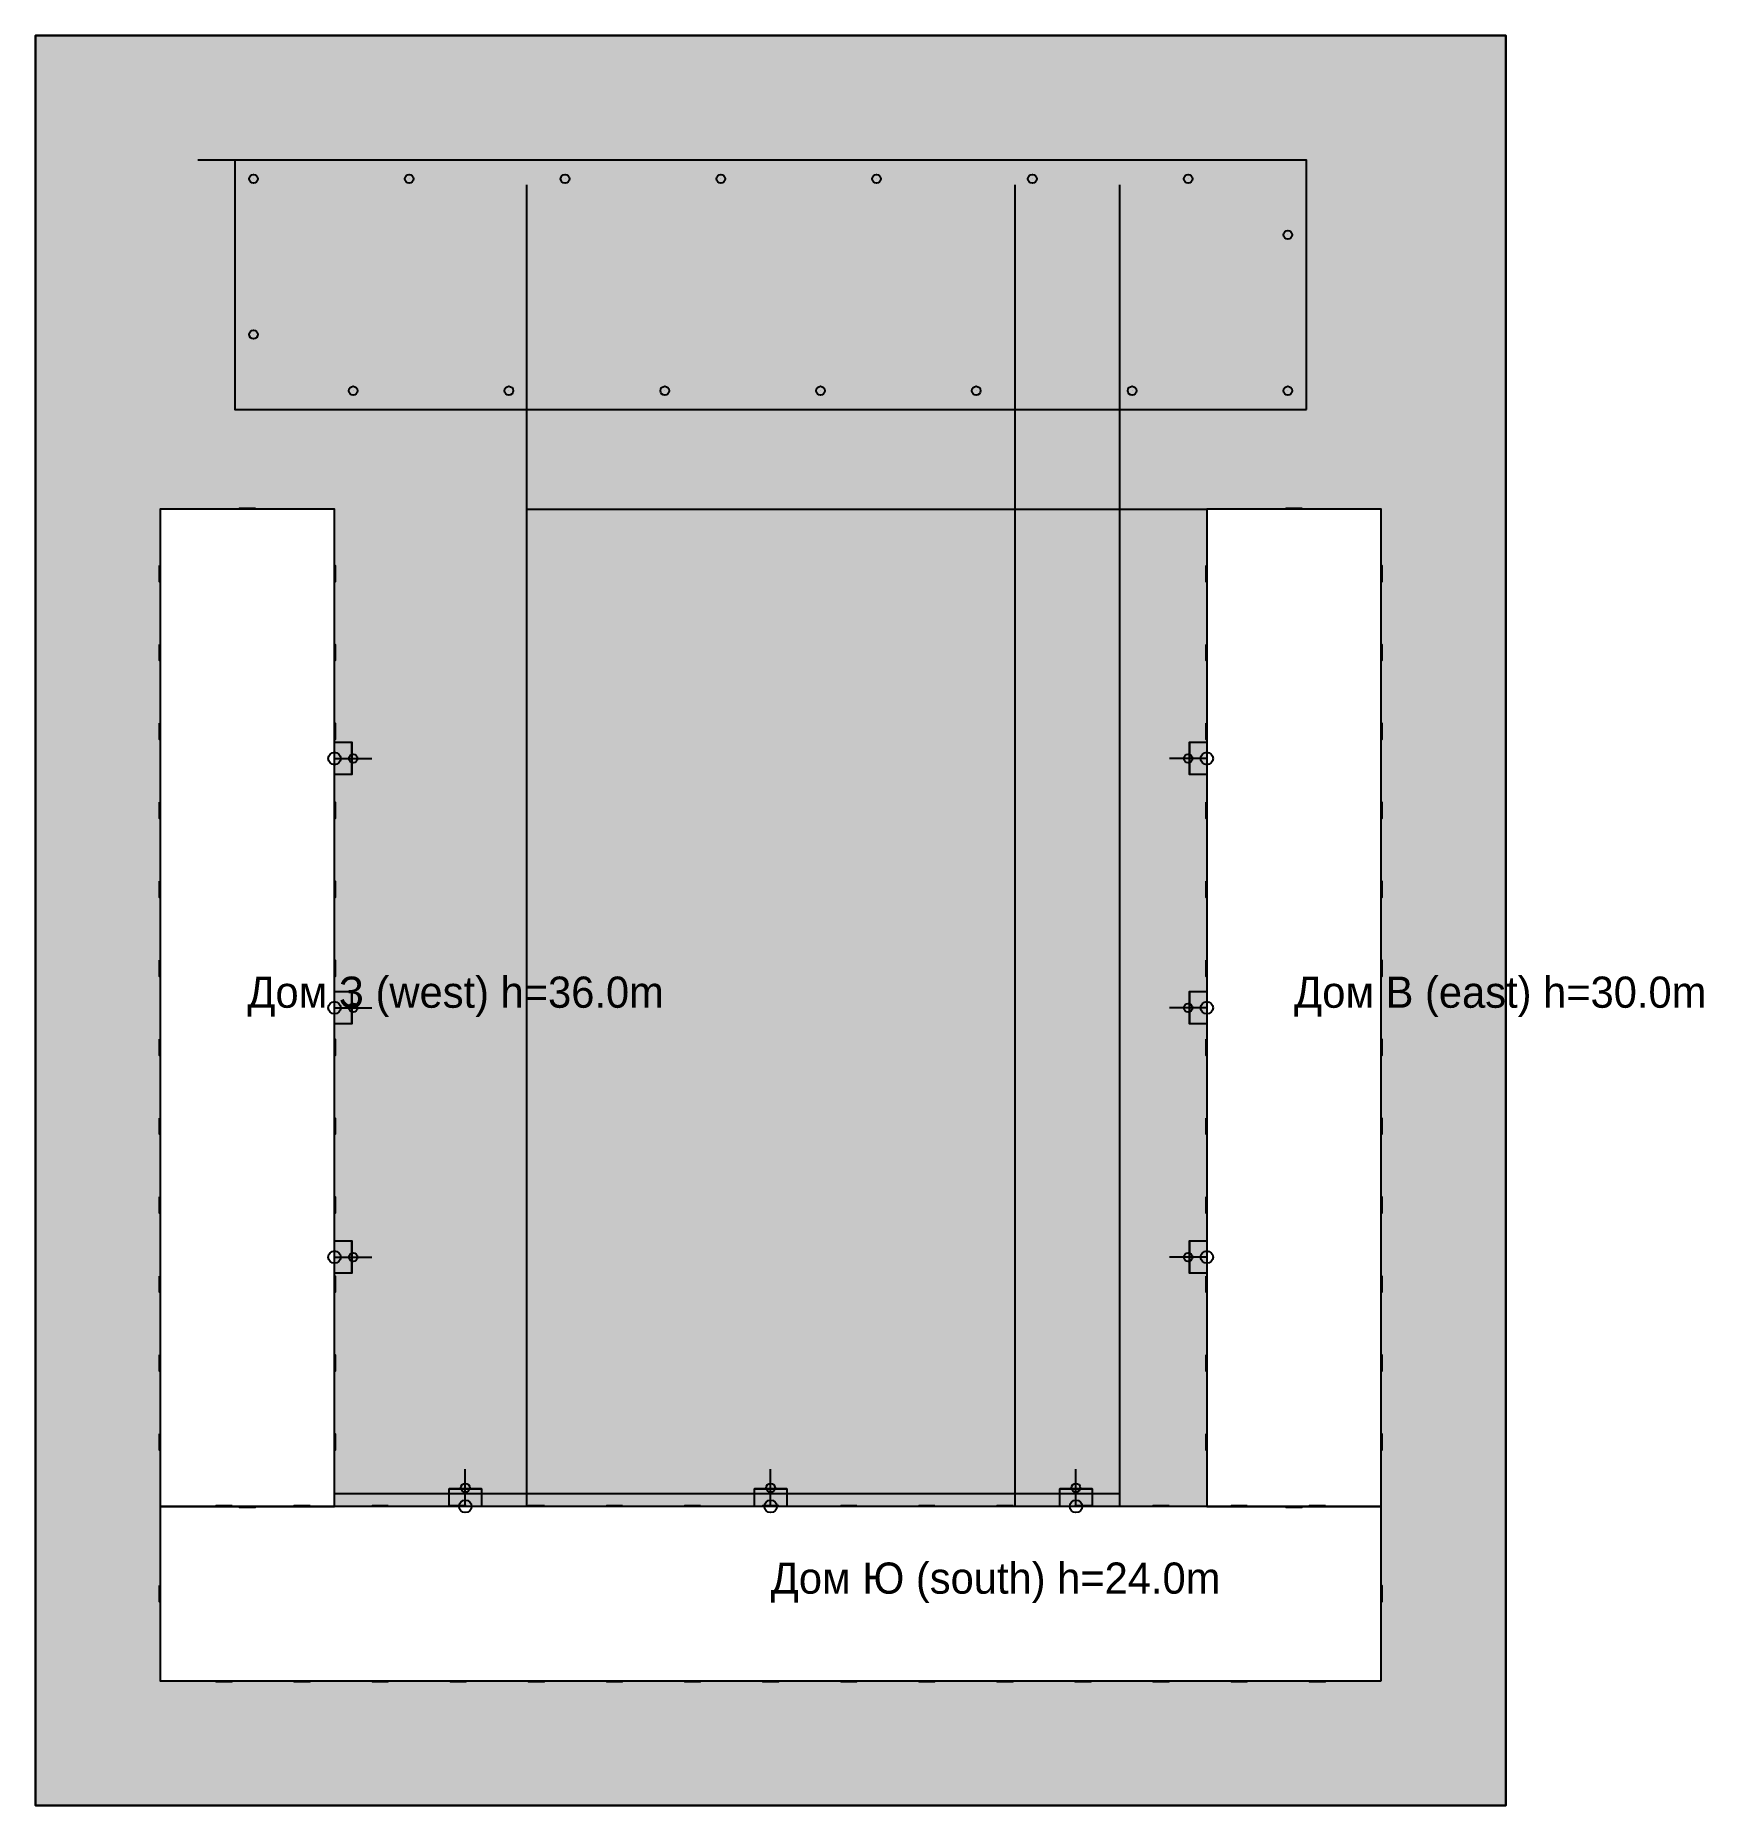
# Model space of a CAD drawing. Header units: metres. Extents: x 10 to 144, y 10 to 152.
import ezdxf

# ---------------------------------------------------------------- set-up
doc = ezdxf.new("R2010")
doc.units = ezdxf.units.M
for name, color, linetype in [('BUILDING_FOOTPRINT', 1, 'Continuous'), ('CANOPIES', 132, 'Continuous'), ('ENTRANCES', 132, 'Continuous'), ('GAS_PIPE', 2, 'Continuous'), ('GRASS', 84, 'Continuous'), ('HEATING_T1', 1, 'Continuous'), ('LABELS', 7, 'Continuous'), ('LAMPS', 2, 'Continuous'), ('PARKING', 253, 'Continuous'), ('PARKING_MARKINGS', 7, 'Continuous'), ('PATHS', 9, 'Continuous'), ('TERRITORY_BOUNDARY', 8, 'Continuous'), ('WATER_SUPPLY_B1', 5, 'Continuous'), ('WINDOWS', 150, 'Continuous')]:
    doc.layers.add(name, color=color, linetype=linetype)

msp = doc.modelspace()

# ---------------------------------------------------------------- texts
at = {"layer": 'LABELS'}
for s, p in [('Дом З (west) h=36.0m', (27, 74)), ('Дом В (east) h=30.0m', (111, 74)), ('Дом Ю (south) h=24.0m', (69, 27))]:
    msp.add_text(s, height=2.5, dxfattribs=at).set_placement(p)

# ---------------------------------------------------------------- hatches: boundary and pattern name
at = {"layer": 'GRASS'}
h = msp.add_hatch(color=84, dxfattribs=at)
h.paths.add_polyline_path([(10, 10), (10, 152), (128, 152), (128, 10), (10, 10)])
h.paths.add_polyline_path([(118, 20), (118, 34), (118, 114), (104, 114), (104, 34), (34, 34), (34, 114), (20, 114), (20, 34), (20, 20), (118, 20)], flags=16)
h.paths.add_polyline_path([(112, 122), (112, 142), (26, 142), (26, 122), (112, 122)], flags=16)
at = {"layer": 'PARKING'}
msp.add_hatch(color=253, dxfattribs=at).paths.add_polyline_path([(112, 122), (112, 142), (26, 142), (26, 122), (112, 122)])

# ---------------------------------------------------------------- linework, layer by layer
at = {"layer": 'BUILDING_FOOTPRINT'}
for points in [[(34, 34), (34, 114), (20, 114), (20, 34), (34, 34)], [(118, 34), (118, 114), (104, 114), (104, 34), (118, 34)], [(118, 20), (118, 34), (20, 34), (20, 20), (118, 20)]]:
    msp.add_lwpolyline(points, close=True, dxfattribs=at)
at = {"layer": 'CANOPIES'}
for points in [[(34, 92.7, 2.7), (34, 95.3, 2.7), (35.4, 95.3, 2.7), (35.4, 92.7, 2.7)], [(35.4, 95.3, 2.7), (35.4, 92.7, 2.7), (35.4, 92.7, 2.45), (35.4, 95.3, 2.45)], [(104, 95.3, 2.7), (104, 92.7, 2.7), (102.6, 92.7, 2.7), (102.6, 95.3, 2.7)], [(102.6, 92.7, 2.7), (102.6, 95.3, 2.7), (102.6, 95.3, 2.45), (102.6, 92.7, 2.45)], [(34, 72.7, 2.7), (34, 75.3, 2.7), (35.4, 75.3, 2.7), (35.4, 72.7, 2.7)], [(35.4, 75.3, 2.7), (35.4, 72.7, 2.7), (35.4, 72.7, 2.45), (35.4, 75.3, 2.45)], [(104, 75.3, 2.7), (104, 72.7, 2.7), (102.6, 72.7, 2.7), (102.6, 75.3, 2.7)], [(102.6, 72.7, 2.7), (102.6, 75.3, 2.7), (102.6, 75.3, 2.45), (102.6, 72.7, 2.45)], [(34, 52.7, 2.7), (34, 55.3, 2.7), (35.4, 55.3, 2.7), (35.4, 52.7, 2.7)], [(35.4, 55.3, 2.7), (35.4, 52.7, 2.7), (35.4, 52.7, 2.45), (35.4, 55.3, 2.45)], [(104, 55.3, 2.7), (104, 52.7, 2.7), (102.6, 52.7, 2.7), (102.6, 55.3, 2.7)], [(102.6, 52.7, 2.7), (102.6, 55.3, 2.7), (102.6, 55.3, 2.45), (102.6, 52.7, 2.45)], [(45.8, 34, 2.7), (43.2, 34, 2.7), (43.2, 35.4, 2.7), (45.8, 35.4, 2.7)], [(43.2, 35.4, 2.7), (45.8, 35.4, 2.7), (45.8, 35.4, 2.45), (43.2, 35.4, 2.45)], [(70.3, 34, 2.7), (67.7, 34, 2.7), (67.7, 35.4, 2.7), (70.3, 35.4, 2.7)], [(67.7, 35.4, 2.7), (70.3, 35.4, 2.7), (70.3, 35.4, 2.45), (67.7, 35.4, 2.45)], [(94.8, 34, 2.7), (92.2, 34, 2.7), (92.2, 35.4, 2.7), (94.8, 35.4, 2.7)], [(92.2, 35.4, 2.7), (94.8, 35.4, 2.7), (94.8, 35.4, 2.45), (92.2, 35.4, 2.45)]]:
    msp.add_3dface(points, dxfattribs=at)
at = {"layer": 'ENTRANCES'}
for centre in [(34, 94, 0.05), (104, 94, 0.05), (34, 74, 0.05), (104, 74, 0.05), (34, 54, 0.05), (104, 54, 0.05), (44.5, 34, 0.05), (69, 34, 0.05), (93.5, 34, 0.05)]:
    msp.add_circle(centre, 0.5, dxfattribs=at)
at = {"layer": 'GAS_PIPE', "color": 2}
msp.add_line((97, 140, 0.6), (97, 35, 0.6), dxfattribs=at)
for points in [[(97, 114, 0.6), (104, 114, 0.6), (104, 114, 29)], [(97, 35, 0.6), (34, 35, 0.6), (34, 35, 35)], [(97, 35, 0.6), (97, 34, 0.6), (97, 34, 23)]]:
    msp.add_polyline3d(points, dxfattribs=at)
at = {"layer": 'GRASS'}
msp.add_lwpolyline([(10, 10), (10, 152), (128, 152), (128, 10), (10, 10)], close=True, dxfattribs=at)
at = {"layer": 'HEATING_T1', "color": 1}
msp.add_line((88.6, 140, -1.3), (88.6, 35, -1.3), dxfattribs=at)
for points in [[(88.6, 114, -1.3), (104, 114, -1.3), (104, 114, -0.3)], [(88.6, 35, -1.3), (34, 35, -1.3), (34, 35, -0.3)], [(88.6, 35, -1.3), (88.6, 34, -1.3), (88.6, 34, -0.3)]]:
    msp.add_polyline3d(points, dxfattribs=at)
at = {"layer": 'LAMPS'}
for p, q in [((27.5, 140.5), (27.5, 140.5, 4)), ((40, 140.5), (40, 140.5, 4)), ((52.5, 140.5), (52.5, 140.5, 4)), ((65, 140.5), (65, 140.5, 4)), ((77.5, 140.5), (77.5, 140.5, 4)), ((90, 140.5), (90, 140.5, 4)), ((102.5, 140.5), (102.5, 140.5, 4)), ((110.5, 136), (110.5, 136, 4)), ((27.5, 128), (27.5, 128, 4)), ((35.5, 123.5), (35.5, 123.5, 4)), ((48, 123.5), (48, 123.5, 4)), ((60.5, 123.5), (60.5, 123.5, 4)), ((73, 123.5), (73, 123.5, 4)), ((85.5, 123.5), (85.5, 123.5, 4)), ((98, 123.5), (98, 123.5, 4)), ((110.5, 123.5), (110.5, 123.5, 4)), ((110.5, 123.5), (110.5, 123.5, 4)), ((35.5, 94), (35.5, 94, 4)), ((102.5, 94), (102.5, 94, 4)), ((35.5, 74), (35.5, 74, 4)), ((102.5, 74), (102.5, 74, 4)), ((35.5, 54), (35.5, 54, 4)), ((102.5, 54), (102.5, 54, 4)), ((44.5, 35.5), (44.5, 35.5, 4)), ((69, 35.5), (69, 35.5, 4)), ((93.5, 35.5), (93.5, 35.5, 4))]:
    msp.add_line(p, q, dxfattribs=at)
for centre in [(27.5, 140.5, 4), (40, 140.5, 4), (52.5, 140.5, 4), (65, 140.5, 4), (77.5, 140.5, 4), (90, 140.5, 4), (102.5, 140.5, 4), (110.5, 136, 4), (27.5, 128, 4), (35.5, 123.5, 4), (48, 123.5, 4), (60.5, 123.5, 4), (73, 123.5, 4), (85.5, 123.5, 4), (98, 123.5, 4), (110.5, 123.5, 4), (110.5, 123.5, 4), (35.5, 94, 4), (102.5, 94, 4), (35.5, 74, 4), (102.5, 74, 4), (35.5, 54, 4), (102.5, 54, 4), (44.5, 35.5, 4), (69, 35.5, 4), (93.5, 35.5, 4)]:
    msp.add_circle(centre, 0.35, dxfattribs=at)
at = {"layer": 'PARKING'}
msp.add_lwpolyline([(112, 122), (112, 142), (26, 142), (26, 122), (112, 122)], close=True, dxfattribs=at)
at = {"layer": 'PARKING_MARKINGS'}
for p, q in [((28.53, 142), (23.03, 142)), ((31.06, 142), (25.56, 142)), ((33.59, 142), (28.09, 142)), ((36.12, 142), (30.62, 142)), ((38.65, 142), (33.15, 142)), ((41.18, 142), (35.68, 142)), ((43.71, 142), (38.21, 142)), ((46.24, 142), (40.74, 142)), ((48.76, 142), (43.26, 142)), ((51.29, 142), (45.79, 142)), ((53.82, 142), (48.32, 142)), ((56.35, 142), (50.85, 142)), ((58.88, 142), (53.38, 142)), ((61.41, 142), (55.91, 142)), ((63.94, 142), (58.44, 142)), ((66.47, 142), (60.97, 142)), ((69, 142), (63.5, 142)), ((71.53, 142), (66.03, 142)), ((74.06, 142), (68.56, 142)), ((76.59, 142), (71.09, 142)), ((79.12, 142), (73.62, 142)), ((81.65, 142), (76.15, 142)), ((84.18, 142), (78.68, 142)), ((86.71, 142), (81.21, 142)), ((89.24, 142), (83.74, 142)), ((91.76, 142), (86.26, 142)), ((94.29, 142), (88.79, 142)), ((96.82, 142), (91.32, 142)), ((99.35, 142), (93.85, 142)), ((101.88, 142), (96.38, 142)), ((104.41, 142), (98.91, 142)), ((106.94, 142), (101.44, 142)), ((109.47, 142), (103.97, 142))]:
    msp.add_line(p, q, dxfattribs=at)
at = {"layer": 'PATHS'}
for points in [[(34, 94), (37, 94)], [(104, 94), (101, 94)], [(34, 74), (37, 74)], [(104, 74), (101, 74)], [(34, 54), (37, 54)], [(104, 54), (101, 54)], [(44.5, 34), (44.5, 37)], [(69, 34), (69, 37)], [(93.5, 34), (93.5, 37)]]:
    msp.add_lwpolyline(points, dxfattribs=at)
at = {"layer": 'TERRITORY_BOUNDARY'}
msp.add_lwpolyline([(128, 10), (128, 152), (10, 152), (10, 10), (128, 10)], close=True, dxfattribs=at)
at = {"layer": 'WATER_SUPPLY_B1', "color": 5}
msp.add_line((49.4, 140, -1.6), (49.4, 35, -1.6), dxfattribs=at)
for points in [[(49.4, 114, -1.6), (104, 114, -1.6), (104, 114, -0.3)], [(49.4, 35, -1.6), (34, 35, -1.6), (34, 35, -0.3)], [(49.4, 35, -1.6), (49.4, 34, -1.6), (49.4, 34, -0.3)]]:
    msp.add_polyline3d(points, dxfattribs=at)
at = {"layer": 'WINDOWS'}
for points in [[(27.65, 114.05, 1), (26.35, 114.05, 1), (26.35, 114.05, 2.4), (27.65, 114.05, 2.4)], [(27.65, 114.05, 4), (26.35, 114.05, 4), (26.35, 114.05, 5.4), (27.65, 114.05, 5.4)], [(27.65, 114.05, 7), (26.35, 114.05, 7), (26.35, 114.05, 8.4), (27.65, 114.05, 8.4)], [(27.65, 114.05, 10), (26.35, 114.05, 10), (26.35, 114.05, 11.4), (27.65, 114.05, 11.4)], [(27.65, 114.05, 13), (26.35, 114.05, 13), (26.35, 114.05, 14.4), (27.65, 114.05, 14.4)], [(27.65, 114.05, 16), (26.35, 114.05, 16), (26.35, 114.05, 17.4), (27.65, 114.05, 17.4)], [(27.65, 114.05, 19), (26.35, 114.05, 19), (26.35, 114.05, 20.4), (27.65, 114.05, 20.4)], [(27.65, 114.05, 22), (26.35, 114.05, 22), (26.35, 114.05, 23.4), (27.65, 114.05, 23.4)], [(27.65, 114.05, 25), (26.35, 114.05, 25), (26.35, 114.05, 26.4), (27.65, 114.05, 26.4)], [(27.65, 114.05, 28), (26.35, 114.05, 28), (26.35, 114.05, 29.4), (27.65, 114.05, 29.4)], [(27.65, 114.05, 31), (26.35, 114.05, 31), (26.35, 114.05, 32.4), (27.65, 114.05, 32.4)], [(27.65, 114.05, 34), (26.35, 114.05, 34), (26.35, 114.05, 35.4), (27.65, 114.05, 35.4)], [(111.65, 114.05, 1), (110.35, 114.05, 1), (110.35, 114.05, 2.4), (111.65, 114.05, 2.4)], [(111.65, 114.05, 4), (110.35, 114.05, 4), (110.35, 114.05, 5.4), (111.65, 114.05, 5.4)], [(111.65, 114.05, 7), (110.35, 114.05, 7), (110.35, 114.05, 8.4), (111.65, 114.05, 8.4)], [(111.65, 114.05, 10), (110.35, 114.05, 10), (110.35, 114.05, 11.4), (111.65, 114.05, 11.4)], [(111.65, 114.05, 13), (110.35, 114.05, 13), (110.35, 114.05, 14.4), (111.65, 114.05, 14.4)], [(111.65, 114.05, 16), (110.35, 114.05, 16), (110.35, 114.05, 17.4), (111.65, 114.05, 17.4)], [(111.65, 114.05, 19), (110.35, 114.05, 19), (110.35, 114.05, 20.4), (111.65, 114.05, 20.4)], [(111.65, 114.05, 22), (110.35, 114.05, 22), (110.35, 114.05, 23.4), (111.65, 114.05, 23.4)], [(111.65, 114.05, 25), (110.35, 114.05, 25), (110.35, 114.05, 26.4), (111.65, 114.05, 26.4)], [(111.65, 114.05, 28), (110.35, 114.05, 28), (110.35, 114.05, 29.4), (111.65, 114.05, 29.4)], [(19.95, 109.48, 1), (19.95, 108.18, 1), (19.95, 108.18, 2.4), (19.95, 109.48, 2.4)], [(19.95, 109.48, 4), (19.95, 108.18, 4), (19.95, 108.18, 5.4), (19.95, 109.48, 5.4)], [(19.95, 109.48, 7), (19.95, 108.18, 7), (19.95, 108.18, 8.4), (19.95, 109.48, 8.4)], [(19.95, 109.48, 10), (19.95, 108.18, 10), (19.95, 108.18, 11.4), (19.95, 109.48, 11.4)], [(19.95, 109.48, 13), (19.95, 108.18, 13), (19.95, 108.18, 14.4), (19.95, 109.48, 14.4)], [(19.95, 109.48, 16), (19.95, 108.18, 16), (19.95, 108.18, 17.4), (19.95, 109.48, 17.4)], [(19.95, 109.48, 19), (19.95, 108.18, 19), (19.95, 108.18, 20.4), (19.95, 109.48, 20.4)], [(19.95, 109.48, 22), (19.95, 108.18, 22), (19.95, 108.18, 23.4), (19.95, 109.48, 23.4)], [(19.95, 109.48, 25), (19.95, 108.18, 25), (19.95, 108.18, 26.4), (19.95, 109.48, 26.4)], [(19.95, 109.48, 28), (19.95, 108.18, 28), (19.95, 108.18, 29.4), (19.95, 109.48, 29.4)], [(19.95, 109.48, 31), (19.95, 108.18, 31), (19.95, 108.18, 32.4), (19.95, 109.48, 32.4)], [(19.95, 109.48, 34), (19.95, 108.18, 34), (19.95, 108.18, 35.4), (19.95, 109.48, 35.4)], [(34.05, 108.18, 1), (34.05, 109.48, 1), (34.05, 109.48, 2.4), (34.05, 108.18, 2.4)], [(34.05, 108.18, 4), (34.05, 109.48, 4), (34.05, 109.48, 5.4), (34.05, 108.18, 5.4)], [(34.05, 108.18, 7), (34.05, 109.48, 7), (34.05, 109.48, 8.4), (34.05, 108.18, 8.4)], [(34.05, 108.18, 10), (34.05, 109.48, 10), (34.05, 109.48, 11.4), (34.05, 108.18, 11.4)], [(34.05, 108.18, 13), (34.05, 109.48, 13), (34.05, 109.48, 14.4), (34.05, 108.18, 14.4)], [(34.05, 108.18, 16), (34.05, 109.48, 16), (34.05, 109.48, 17.4), (34.05, 108.18, 17.4)], [(34.05, 108.18, 19), (34.05, 109.48, 19), (34.05, 109.48, 20.4), (34.05, 108.18, 20.4)], [(34.05, 108.18, 22), (34.05, 109.48, 22), (34.05, 109.48, 23.4), (34.05, 108.18, 23.4)], [(34.05, 108.18, 25), (34.05, 109.48, 25), (34.05, 109.48, 26.4), (34.05, 108.18, 26.4)], [(34.05, 108.18, 28), (34.05, 109.48, 28), (34.05, 109.48, 29.4), (34.05, 108.18, 29.4)], [(34.05, 108.18, 31), (34.05, 109.48, 31), (34.05, 109.48, 32.4), (34.05, 108.18, 32.4)], [(34.05, 108.18, 34), (34.05, 109.48, 34), (34.05, 109.48, 35.4), (34.05, 108.18, 35.4)], [(103.95, 109.48, 1), (103.95, 108.18, 1), (103.95, 108.18, 2.4), (103.95, 109.48, 2.4)], [(103.95, 109.48, 4), (103.95, 108.18, 4), (103.95, 108.18, 5.4), (103.95, 109.48, 5.4)], [(103.95, 109.48, 7), (103.95, 108.18, 7), (103.95, 108.18, 8.4), (103.95, 109.48, 8.4)], [(103.95, 109.48, 10), (103.95, 108.18, 10), (103.95, 108.18, 11.4), (103.95, 109.48, 11.4)], [(103.95, 109.48, 13), (103.95, 108.18, 13), (103.95, 108.18, 14.4), (103.95, 109.48, 14.4)], [(103.95, 109.48, 16), (103.95, 108.18, 16), (103.95, 108.18, 17.4), (103.95, 109.48, 17.4)], [(103.95, 109.48, 19), (103.95, 108.18, 19), (103.95, 108.18, 20.4), (103.95, 109.48, 20.4)], [(103.95, 109.48, 22), (103.95, 108.18, 22), (103.95, 108.18, 23.4), (103.95, 109.48, 23.4)], [(103.95, 109.48, 25), (103.95, 108.18, 25), (103.95, 108.18, 26.4), (103.95, 109.48, 26.4)], [(103.95, 109.48, 28), (103.95, 108.18, 28), (103.95, 108.18, 29.4), (103.95, 109.48, 29.4)], [(118.05, 108.18, 1), (118.05, 109.48, 1), (118.05, 109.48, 2.4), (118.05, 108.18, 2.4)], [(118.05, 108.18, 4), (118.05, 109.48, 4), (118.05, 109.48, 5.4), (118.05, 108.18, 5.4)], [(118.05, 108.18, 7), (118.05, 109.48, 7), (118.05, 109.48, 8.4), (118.05, 108.18, 8.4)], [(118.05, 108.18, 10), (118.05, 109.48, 10), (118.05, 109.48, 11.4), (118.05, 108.18, 11.4)], [(118.05, 108.18, 13), (118.05, 109.48, 13), (118.05, 109.48, 14.4), (118.05, 108.18, 14.4)], [(118.05, 108.18, 16), (118.05, 109.48, 16), (118.05, 109.48, 17.4), (118.05, 108.18, 17.4)], [(118.05, 108.18, 19), (118.05, 109.48, 19), (118.05, 109.48, 20.4), (118.05, 108.18, 20.4)], [(118.05, 108.18, 22), (118.05, 109.48, 22), (118.05, 109.48, 23.4), (118.05, 108.18, 23.4)], [(118.05, 108.18, 25), (118.05, 109.48, 25), (118.05, 109.48, 26.4), (118.05, 108.18, 26.4)], [(118.05, 108.18, 28), (118.05, 109.48, 28), (118.05, 109.48, 29.4), (118.05, 108.18, 29.4)], [(19.95, 103.15, 1), (19.95, 101.85, 1), (19.95, 101.85, 2.4), (19.95, 103.15, 2.4)], [(19.95, 103.15, 4), (19.95, 101.85, 4), (19.95, 101.85, 5.4), (19.95, 103.15, 5.4)], [(19.95, 103.15, 7), (19.95, 101.85, 7), (19.95, 101.85, 8.4), (19.95, 103.15, 8.4)], [(19.95, 103.15, 10), (19.95, 101.85, 10), (19.95, 101.85, 11.4), (19.95, 103.15, 11.4)], [(19.95, 103.15, 13), (19.95, 101.85, 13), (19.95, 101.85, 14.4), (19.95, 103.15, 14.4)], [(19.95, 103.15, 16), (19.95, 101.85, 16), (19.95, 101.85, 17.4), (19.95, 103.15, 17.4)], [(19.95, 103.15, 19), (19.95, 101.85, 19), (19.95, 101.85, 20.4), (19.95, 103.15, 20.4)], [(19.95, 103.15, 22), (19.95, 101.85, 22), (19.95, 101.85, 23.4), (19.95, 103.15, 23.4)], [(19.95, 103.15, 25), (19.95, 101.85, 25), (19.95, 101.85, 26.4), (19.95, 103.15, 26.4)], [(19.95, 103.15, 28), (19.95, 101.85, 28), (19.95, 101.85, 29.4), (19.95, 103.15, 29.4)], [(19.95, 103.15, 31), (19.95, 101.85, 31), (19.95, 101.85, 32.4), (19.95, 103.15, 32.4)], [(19.95, 103.15, 34), (19.95, 101.85, 34), (19.95, 101.85, 35.4), (19.95, 103.15, 35.4)], [(34.05, 101.85, 1), (34.05, 103.15, 1), (34.05, 103.15, 2.4), (34.05, 101.85, 2.4)], [(34.05, 101.85, 4), (34.05, 103.15, 4), (34.05, 103.15, 5.4), (34.05, 101.85, 5.4)], [(34.05, 101.85, 7), (34.05, 103.15, 7), (34.05, 103.15, 8.4), (34.05, 101.85, 8.4)], [(34.05, 101.85, 10), (34.05, 103.15, 10), (34.05, 103.15, 11.4), (34.05, 101.85, 11.4)], [(34.05, 101.85, 13), (34.05, 103.15, 13), (34.05, 103.15, 14.4), (34.05, 101.85, 14.4)], [(34.05, 101.85, 16), (34.05, 103.15, 16), (34.05, 103.15, 17.4), (34.05, 101.85, 17.4)], [(34.05, 101.85, 19), (34.05, 103.15, 19), (34.05, 103.15, 20.4), (34.05, 101.85, 20.4)], [(34.05, 101.85, 22), (34.05, 103.15, 22), (34.05, 103.15, 23.4), (34.05, 101.85, 23.4)], [(34.05, 101.85, 25), (34.05, 103.15, 25), (34.05, 103.15, 26.4), (34.05, 101.85, 26.4)], [(34.05, 101.85, 28), (34.05, 103.15, 28), (34.05, 103.15, 29.4), (34.05, 101.85, 29.4)], [(34.05, 101.85, 31), (34.05, 103.15, 31), (34.05, 103.15, 32.4), (34.05, 101.85, 32.4)], [(34.05, 101.85, 34), (34.05, 103.15, 34), (34.05, 103.15, 35.4), (34.05, 101.85, 35.4)], [(103.95, 103.15, 1), (103.95, 101.85, 1), (103.95, 101.85, 2.4), (103.95, 103.15, 2.4)], [(103.95, 103.15, 4), (103.95, 101.85, 4), (103.95, 101.85, 5.4), (103.95, 103.15, 5.4)], [(103.95, 103.15, 7), (103.95, 101.85, 7), (103.95, 101.85, 8.4), (103.95, 103.15, 8.4)], [(103.95, 103.15, 10), (103.95, 101.85, 10), (103.95, 101.85, 11.4), (103.95, 103.15, 11.4)], [(103.95, 103.15, 13), (103.95, 101.85, 13), (103.95, 101.85, 14.4), (103.95, 103.15, 14.4)], [(103.95, 103.15, 16), (103.95, 101.85, 16), (103.95, 101.85, 17.4), (103.95, 103.15, 17.4)], [(103.95, 103.15, 19), (103.95, 101.85, 19), (103.95, 101.85, 20.4), (103.95, 103.15, 20.4)], [(103.95, 103.15, 22), (103.95, 101.85, 22), (103.95, 101.85, 23.4), (103.95, 103.15, 23.4)], [(103.95, 103.15, 25), (103.95, 101.85, 25), (103.95, 101.85, 26.4), (103.95, 103.15, 26.4)], [(103.95, 103.15, 28), (103.95, 101.85, 28), (103.95, 101.85, 29.4), (103.95, 103.15, 29.4)], [(118.05, 101.85, 1), (118.05, 103.15, 1), (118.05, 103.15, 2.4), (118.05, 101.85, 2.4)], [(118.05, 101.85, 4), (118.05, 103.15, 4), (118.05, 103.15, 5.4), (118.05, 101.85, 5.4)], [(118.05, 101.85, 7), (118.05, 103.15, 7), (118.05, 103.15, 8.4), (118.05, 101.85, 8.4)], [(118.05, 101.85, 10), (118.05, 103.15, 10), (118.05, 103.15, 11.4), (118.05, 101.85, 11.4)], [(118.05, 101.85, 13), (118.05, 103.15, 13), (118.05, 103.15, 14.4), (118.05, 101.85, 14.4)], [(118.05, 101.85, 16), (118.05, 103.15, 16), (118.05, 103.15, 17.4), (118.05, 101.85, 17.4)], [(118.05, 101.85, 19), (118.05, 103.15, 19), (118.05, 103.15, 20.4), (118.05, 101.85, 20.4)], [(118.05, 101.85, 22), (118.05, 103.15, 22), (118.05, 103.15, 23.4), (118.05, 101.85, 23.4)], [(118.05, 101.85, 25), (118.05, 103.15, 25), (118.05, 103.15, 26.4), (118.05, 101.85, 26.4)], [(118.05, 101.85, 28), (118.05, 103.15, 28), (118.05, 103.15, 29.4), (118.05, 101.85, 29.4)], [(19.95, 96.82, 1), (19.95, 95.52, 1), (19.95, 95.52, 2.4), (19.95, 96.82, 2.4)], [(19.95, 96.82, 4), (19.95, 95.52, 4), (19.95, 95.52, 5.4), (19.95, 96.82, 5.4)], [(19.95, 96.82, 7), (19.95, 95.52, 7), (19.95, 95.52, 8.4), (19.95, 96.82, 8.4)], [(19.95, 96.82, 10), (19.95, 95.52, 10), (19.95, 95.52, 11.4), (19.95, 96.82, 11.4)], [(19.95, 96.82, 13), (19.95, 95.52, 13), (19.95, 95.52, 14.4), (19.95, 96.82, 14.4)], [(19.95, 96.82, 16), (19.95, 95.52, 16), (19.95, 95.52, 17.4), (19.95, 96.82, 17.4)], [(19.95, 96.82, 19), (19.95, 95.52, 19), (19.95, 95.52, 20.4), (19.95, 96.82, 20.4)], [(19.95, 96.82, 22), (19.95, 95.52, 22), (19.95, 95.52, 23.4), (19.95, 96.82, 23.4)], [(19.95, 96.82, 25), (19.95, 95.52, 25), (19.95, 95.52, 26.4), (19.95, 96.82, 26.4)], [(19.95, 96.82, 28), (19.95, 95.52, 28), (19.95, 95.52, 29.4), (19.95, 96.82, 29.4)], [(19.95, 96.82, 31), (19.95, 95.52, 31), (19.95, 95.52, 32.4), (19.95, 96.82, 32.4)], [(19.95, 96.82, 34), (19.95, 95.52, 34), (19.95, 95.52, 35.4), (19.95, 96.82, 35.4)], [(34.05, 95.52, 4), (34.05, 96.82, 4), (34.05, 96.82, 5.4), (34.05, 95.52, 5.4)], [(34.05, 95.52, 7), (34.05, 96.82, 7), (34.05, 96.82, 8.4), (34.05, 95.52, 8.4)], [(34.05, 95.52, 10), (34.05, 96.82, 10), (34.05, 96.82, 11.4), (34.05, 95.52, 11.4)], [(34.05, 95.52, 13), (34.05, 96.82, 13), (34.05, 96.82, 14.4), (34.05, 95.52, 14.4)], [(34.05, 95.52, 16), (34.05, 96.82, 16), (34.05, 96.82, 17.4), (34.05, 95.52, 17.4)], [(34.05, 95.52, 19), (34.05, 96.82, 19), (34.05, 96.82, 20.4), (34.05, 95.52, 20.4)], [(34.05, 95.52, 22), (34.05, 96.82, 22), (34.05, 96.82, 23.4), (34.05, 95.52, 23.4)], [(34.05, 95.52, 25), (34.05, 96.82, 25), (34.05, 96.82, 26.4), (34.05, 95.52, 26.4)], [(34.05, 95.52, 28), (34.05, 96.82, 28), (34.05, 96.82, 29.4), (34.05, 95.52, 29.4)], [(34.05, 95.52, 31), (34.05, 96.82, 31), (34.05, 96.82, 32.4), (34.05, 95.52, 32.4)], [(34.05, 95.52, 34), (34.05, 96.82, 34), (34.05, 96.82, 35.4), (34.05, 95.52, 35.4)], [(103.95, 96.82, 4), (103.95, 95.52, 4), (103.95, 95.52, 5.4), (103.95, 96.82, 5.4)], [(103.95, 96.82, 7), (103.95, 95.52, 7), (103.95, 95.52, 8.4), (103.95, 96.82, 8.4)], [(103.95, 96.82, 10), (103.95, 95.52, 10), (103.95, 95.52, 11.4), (103.95, 96.82, 11.4)], [(103.95, 96.82, 13), (103.95, 95.52, 13), (103.95, 95.52, 14.4), (103.95, 96.82, 14.4)], [(103.95, 96.82, 16), (103.95, 95.52, 16), (103.95, 95.52, 17.4), (103.95, 96.82, 17.4)], [(103.95, 96.82, 19), (103.95, 95.52, 19), (103.95, 95.52, 20.4), (103.95, 96.82, 20.4)], [(103.95, 96.82, 22), (103.95, 95.52, 22), (103.95, 95.52, 23.4), (103.95, 96.82, 23.4)], [(103.95, 96.82, 25), (103.95, 95.52, 25), (103.95, 95.52, 26.4), (103.95, 96.82, 26.4)], [(103.95, 96.82, 28), (103.95, 95.52, 28), (103.95, 95.52, 29.4), (103.95, 96.82, 29.4)], [(118.05, 95.52, 1), (118.05, 96.82, 1), (118.05, 96.82, 2.4), (118.05, 95.52, 2.4)], [(118.05, 95.52, 4), (118.05, 96.82, 4), (118.05, 96.82, 5.4), (118.05, 95.52, 5.4)], [(118.05, 95.52, 7), (118.05, 96.82, 7), (118.05, 96.82, 8.4), (118.05, 95.52, 8.4)], [(118.05, 95.52, 10), (118.05, 96.82, 10), (118.05, 96.82, 11.4), (118.05, 95.52, 11.4)], [(118.05, 95.52, 13), (118.05, 96.82, 13), (118.05, 96.82, 14.4), (118.05, 95.52, 14.4)], [(118.05, 95.52, 16), (118.05, 96.82, 16), (118.05, 96.82, 17.4), (118.05, 95.52, 17.4)], [(118.05, 95.52, 19), (118.05, 96.82, 19), (118.05, 96.82, 20.4), (118.05, 95.52, 20.4)], [(118.05, 95.52, 22), (118.05, 96.82, 22), (118.05, 96.82, 23.4), (118.05, 95.52, 23.4)], [(118.05, 95.52, 25), (118.05, 96.82, 25), (118.05, 96.82, 26.4), (118.05, 95.52, 26.4)], [(118.05, 95.52, 28), (118.05, 96.82, 28), (118.05, 96.82, 29.4), (118.05, 95.52, 29.4)], [(19.95, 90.48, 1), (19.95, 89.18, 1), (19.95, 89.18, 2.4), (19.95, 90.48, 2.4)], [(19.95, 90.48, 4), (19.95, 89.18, 4), (19.95, 89.18, 5.4), (19.95, 90.48, 5.4)], [(19.95, 90.48, 7), (19.95, 89.18, 7), (19.95, 89.18, 8.4), (19.95, 90.48, 8.4)], [(19.95, 90.48, 10), (19.95, 89.18, 10), (19.95, 89.18, 11.4), (19.95, 90.48, 11.4)], [(19.95, 90.48, 13), (19.95, 89.18, 13), (19.95, 89.18, 14.4), (19.95, 90.48, 14.4)], [(19.95, 90.48, 16), (19.95, 89.18, 16), (19.95, 89.18, 17.4), (19.95, 90.48, 17.4)], [(19.95, 90.48, 19), (19.95, 89.18, 19), (19.95, 89.18, 20.4), (19.95, 90.48, 20.4)], [(19.95, 90.48, 22), (19.95, 89.18, 22), (19.95, 89.18, 23.4), (19.95, 90.48, 23.4)], [(19.95, 90.48, 25), (19.95, 89.18, 25), (19.95, 89.18, 26.4), (19.95, 90.48, 26.4)], [(19.95, 90.48, 28), (19.95, 89.18, 28), (19.95, 89.18, 29.4), (19.95, 90.48, 29.4)], [(19.95, 90.48, 31), (19.95, 89.18, 31), (19.95, 89.18, 32.4), (19.95, 90.48, 32.4)], [(19.95, 90.48, 34), (19.95, 89.18, 34), (19.95, 89.18, 35.4), (19.95, 90.48, 35.4)], [(34.05, 89.18, 1), (34.05, 90.48, 1), (34.05, 90.48, 2.4), (34.05, 89.18, 2.4)], [(34.05, 89.18, 4), (34.05, 90.48, 4), (34.05, 90.48, 5.4), (34.05, 89.18, 5.4)], [(34.05, 89.18, 7), (34.05, 90.48, 7), (34.05, 90.48, 8.4), (34.05, 89.18, 8.4)], [(34.05, 89.18, 10), (34.05, 90.48, 10), (34.05, 90.48, 11.4), (34.05, 89.18, 11.4)], [(34.05, 89.18, 13), (34.05, 90.48, 13), (34.05, 90.48, 14.4), (34.05, 89.18, 14.4)], [(34.05, 89.18, 16), (34.05, 90.48, 16), (34.05, 90.48, 17.4), (34.05, 89.18, 17.4)], [(34.05, 89.18, 19), (34.05, 90.48, 19), (34.05, 90.48, 20.4), (34.05, 89.18, 20.4)], [(34.05, 89.18, 22), (34.05, 90.48, 22), (34.05, 90.48, 23.4), (34.05, 89.18, 23.4)], [(34.05, 89.18, 25), (34.05, 90.48, 25), (34.05, 90.48, 26.4), (34.05, 89.18, 26.4)], [(34.05, 89.18, 28), (34.05, 90.48, 28), (34.05, 90.48, 29.4), (34.05, 89.18, 29.4)], [(34.05, 89.18, 31), (34.05, 90.48, 31), (34.05, 90.48, 32.4), (34.05, 89.18, 32.4)], [(34.05, 89.18, 34), (34.05, 90.48, 34), (34.05, 90.48, 35.4), (34.05, 89.18, 35.4)], [(103.95, 90.48, 1), (103.95, 89.18, 1), (103.95, 89.18, 2.4), (103.95, 90.48, 2.4)], [(103.95, 90.48, 4), (103.95, 89.18, 4), (103.95, 89.18, 5.4), (103.95, 90.48, 5.4)], [(103.95, 90.48, 7), (103.95, 89.18, 7), (103.95, 89.18, 8.4), (103.95, 90.48, 8.4)], [(103.95, 90.48, 10), (103.95, 89.18, 10), (103.95, 89.18, 11.4), (103.95, 90.48, 11.4)], [(103.95, 90.48, 13), (103.95, 89.18, 13), (103.95, 89.18, 14.4), (103.95, 90.48, 14.4)], [(103.95, 90.48, 16), (103.95, 89.18, 16), (103.95, 89.18, 17.4), (103.95, 90.48, 17.4)], [(103.95, 90.48, 19), (103.95, 89.18, 19), (103.95, 89.18, 20.4), (103.95, 90.48, 20.4)], [(103.95, 90.48, 22), (103.95, 89.18, 22), (103.95, 89.18, 23.4), (103.95, 90.48, 23.4)], [(103.95, 90.48, 25), (103.95, 89.18, 25), (103.95, 89.18, 26.4), (103.95, 90.48, 26.4)], [(103.95, 90.48, 28), (103.95, 89.18, 28), (103.95, 89.18, 29.4), (103.95, 90.48, 29.4)], [(118.05, 89.18, 1), (118.05, 90.48, 1), (118.05, 90.48, 2.4), (118.05, 89.18, 2.4)], [(118.05, 89.18, 4), (118.05, 90.48, 4), (118.05, 90.48, 5.4), (118.05, 89.18, 5.4)], [(118.05, 89.18, 7), (118.05, 90.48, 7), (118.05, 90.48, 8.4), (118.05, 89.18, 8.4)], [(118.05, 89.18, 10), (118.05, 90.48, 10), (118.05, 90.48, 11.4), (118.05, 89.18, 11.4)], [(118.05, 89.18, 13), (118.05, 90.48, 13), (118.05, 90.48, 14.4), (118.05, 89.18, 14.4)], [(118.05, 89.18, 16), (118.05, 90.48, 16), (118.05, 90.48, 17.4), (118.05, 89.18, 17.4)], [(118.05, 89.18, 19), (118.05, 90.48, 19), (118.05, 90.48, 20.4), (118.05, 89.18, 20.4)], [(118.05, 89.18, 22), (118.05, 90.48, 22), (118.05, 90.48, 23.4), (118.05, 89.18, 23.4)], [(118.05, 89.18, 25), (118.05, 90.48, 25), (118.05, 90.48, 26.4), (118.05, 89.18, 26.4)], [(118.05, 89.18, 28), (118.05, 90.48, 28), (118.05, 90.48, 29.4), (118.05, 89.18, 29.4)], [(19.95, 84.15, 1), (19.95, 82.85, 1), (19.95, 82.85, 2.4), (19.95, 84.15, 2.4)], [(19.95, 84.15, 4), (19.95, 82.85, 4), (19.95, 82.85, 5.4), (19.95, 84.15, 5.4)], [(19.95, 84.15, 7), (19.95, 82.85, 7), (19.95, 82.85, 8.4), (19.95, 84.15, 8.4)], [(19.95, 84.15, 10), (19.95, 82.85, 10), (19.95, 82.85, 11.4), (19.95, 84.15, 11.4)], [(19.95, 84.15, 13), (19.95, 82.85, 13), (19.95, 82.85, 14.4), (19.95, 84.15, 14.4)], [(19.95, 84.15, 16), (19.95, 82.85, 16), (19.95, 82.85, 17.4), (19.95, 84.15, 17.4)], [(19.95, 84.15, 19), (19.95, 82.85, 19), (19.95, 82.85, 20.4), (19.95, 84.15, 20.4)], [(19.95, 84.15, 22), (19.95, 82.85, 22), (19.95, 82.85, 23.4), (19.95, 84.15, 23.4)], [(19.95, 84.15, 25), (19.95, 82.85, 25), (19.95, 82.85, 26.4), (19.95, 84.15, 26.4)], [(19.95, 84.15, 28), (19.95, 82.85, 28), (19.95, 82.85, 29.4), (19.95, 84.15, 29.4)], [(19.95, 84.15, 31), (19.95, 82.85, 31), (19.95, 82.85, 32.4), (19.95, 84.15, 32.4)], [(19.95, 84.15, 34), (19.95, 82.85, 34), (19.95, 82.85, 35.4), (19.95, 84.15, 35.4)], [(34.05, 82.85, 1), (34.05, 84.15, 1), (34.05, 84.15, 2.4), (34.05, 82.85, 2.4)], [(34.05, 82.85, 4), (34.05, 84.15, 4), (34.05, 84.15, 5.4), (34.05, 82.85, 5.4)], [(34.05, 82.85, 7), (34.05, 84.15, 7), (34.05, 84.15, 8.4), (34.05, 82.85, 8.4)], [(34.05, 82.85, 10), (34.05, 84.15, 10), (34.05, 84.15, 11.4), (34.05, 82.85, 11.4)], [(34.05, 82.85, 13), (34.05, 84.15, 13), (34.05, 84.15, 14.4), (34.05, 82.85, 14.4)], [(34.05, 82.85, 16), (34.05, 84.15, 16), (34.05, 84.15, 17.4), (34.05, 82.85, 17.4)], [(34.05, 82.85, 19), (34.05, 84.15, 19), (34.05, 84.15, 20.4), (34.05, 82.85, 20.4)], [(34.05, 82.85, 22), (34.05, 84.15, 22), (34.05, 84.15, 23.4), (34.05, 82.85, 23.4)], [(34.05, 82.85, 25), (34.05, 84.15, 25), (34.05, 84.15, 26.4), (34.05, 82.85, 26.4)], [(34.05, 82.85, 28), (34.05, 84.15, 28), (34.05, 84.15, 29.4), (34.05, 82.85, 29.4)], [(34.05, 82.85, 31), (34.05, 84.15, 31), (34.05, 84.15, 32.4), (34.05, 82.85, 32.4)], [(34.05, 82.85, 34), (34.05, 84.15, 34), (34.05, 84.15, 35.4), (34.05, 82.85, 35.4)], [(103.95, 84.15, 1), (103.95, 82.85, 1), (103.95, 82.85, 2.4), (103.95, 84.15, 2.4)], [(103.95, 84.15, 4), (103.95, 82.85, 4), (103.95, 82.85, 5.4), (103.95, 84.15, 5.4)], [(103.95, 84.15, 7), (103.95, 82.85, 7), (103.95, 82.85, 8.4), (103.95, 84.15, 8.4)], [(103.95, 84.15, 10), (103.95, 82.85, 10), (103.95, 82.85, 11.4), (103.95, 84.15, 11.4)], [(103.95, 84.15, 13), (103.95, 82.85, 13), (103.95, 82.85, 14.4), (103.95, 84.15, 14.4)], [(103.95, 84.15, 16), (103.95, 82.85, 16), (103.95, 82.85, 17.4), (103.95, 84.15, 17.4)], [(103.95, 84.15, 19), (103.95, 82.85, 19), (103.95, 82.85, 20.4), (103.95, 84.15, 20.4)], [(103.95, 84.15, 22), (103.95, 82.85, 22), (103.95, 82.85, 23.4), (103.95, 84.15, 23.4)], [(103.95, 84.15, 25), (103.95, 82.85, 25), (103.95, 82.85, 26.4), (103.95, 84.15, 26.4)], [(103.95, 84.15, 28), (103.95, 82.85, 28), (103.95, 82.85, 29.4), (103.95, 84.15, 29.4)], [(118.05, 82.85, 1), (118.05, 84.15, 1), (118.05, 84.15, 2.4), (118.05, 82.85, 2.4)], [(118.05, 82.85, 4), (118.05, 84.15, 4), (118.05, 84.15, 5.4), (118.05, 82.85, 5.4)], [(118.05, 82.85, 7), (118.05, 84.15, 7), (118.05, 84.15, 8.4), (118.05, 82.85, 8.4)], [(118.05, 82.85, 10), (118.05, 84.15, 10), (118.05, 84.15, 11.4), (118.05, 82.85, 11.4)], [(118.05, 82.85, 13), (118.05, 84.15, 13), (118.05, 84.15, 14.4), (118.05, 82.85, 14.4)], [(118.05, 82.85, 16), (118.05, 84.15, 16), (118.05, 84.15, 17.4), (118.05, 82.85, 17.4)], [(118.05, 82.85, 19), (118.05, 84.15, 19), (118.05, 84.15, 20.4), (118.05, 82.85, 20.4)], [(118.05, 82.85, 22), (118.05, 84.15, 22), (118.05, 84.15, 23.4), (118.05, 82.85, 23.4)], [(118.05, 82.85, 25), (118.05, 84.15, 25), (118.05, 84.15, 26.4), (118.05, 82.85, 26.4)], [(118.05, 82.85, 28), (118.05, 84.15, 28), (118.05, 84.15, 29.4), (118.05, 82.85, 29.4)], [(19.95, 77.82, 1), (19.95, 76.52, 1), (19.95, 76.52, 2.4), (19.95, 77.82, 2.4)], [(19.95, 77.82, 4), (19.95, 76.52, 4), (19.95, 76.52, 5.4), (19.95, 77.82, 5.4)], [(19.95, 77.82, 7), (19.95, 76.52, 7), (19.95, 76.52, 8.4), (19.95, 77.82, 8.4)], [(19.95, 77.82, 10), (19.95, 76.52, 10), (19.95, 76.52, 11.4), (19.95, 77.82, 11.4)], [(19.95, 77.82, 13), (19.95, 76.52, 13), (19.95, 76.52, 14.4), (19.95, 77.82, 14.4)], [(19.95, 77.82, 16), (19.95, 76.52, 16), (19.95, 76.52, 17.4), (19.95, 77.82, 17.4)], [(19.95, 77.82, 19), (19.95, 76.52, 19), (19.95, 76.52, 20.4), (19.95, 77.82, 20.4)], [(19.95, 77.82, 22), (19.95, 76.52, 22), (19.95, 76.52, 23.4), (19.95, 77.82, 23.4)], [(19.95, 77.82, 25), (19.95, 76.52, 25), (19.95, 76.52, 26.4), (19.95, 77.82, 26.4)], [(19.95, 77.82, 28), (19.95, 76.52, 28), (19.95, 76.52, 29.4), (19.95, 77.82, 29.4)], [(19.95, 77.82, 31), (19.95, 76.52, 31), (19.95, 76.52, 32.4), (19.95, 77.82, 32.4)], [(19.95, 77.82, 34), (19.95, 76.52, 34), (19.95, 76.52, 35.4), (19.95, 77.82, 35.4)], [(34.05, 76.52, 1), (34.05, 77.82, 1), (34.05, 77.82, 2.4), (34.05, 76.52, 2.4)], [(34.05, 76.52, 4), (34.05, 77.82, 4), (34.05, 77.82, 5.4), (34.05, 76.52, 5.4)], [(34.05, 76.52, 7), (34.05, 77.82, 7), (34.05, 77.82, 8.4), (34.05, 76.52, 8.4)], [(34.05, 76.52, 10), (34.05, 77.82, 10), (34.05, 77.82, 11.4), (34.05, 76.52, 11.4)], [(34.05, 76.52, 13), (34.05, 77.82, 13), (34.05, 77.82, 14.4), (34.05, 76.52, 14.4)], [(34.05, 76.52, 16), (34.05, 77.82, 16), (34.05, 77.82, 17.4), (34.05, 76.52, 17.4)], [(34.05, 76.52, 19), (34.05, 77.82, 19), (34.05, 77.82, 20.4), (34.05, 76.52, 20.4)], [(34.05, 76.52, 22), (34.05, 77.82, 22), (34.05, 77.82, 23.4), (34.05, 76.52, 23.4)], [(34.05, 76.52, 25), (34.05, 77.82, 25), (34.05, 77.82, 26.4), (34.05, 76.52, 26.4)], [(34.05, 76.52, 28), (34.05, 77.82, 28), (34.05, 77.82, 29.4), (34.05, 76.52, 29.4)], [(34.05, 76.52, 31), (34.05, 77.82, 31), (34.05, 77.82, 32.4), (34.05, 76.52, 32.4)], [(34.05, 76.52, 34), (34.05, 77.82, 34), (34.05, 77.82, 35.4), (34.05, 76.52, 35.4)], [(103.95, 77.82, 1), (103.95, 76.52, 1), (103.95, 76.52, 2.4), (103.95, 77.82, 2.4)], [(103.95, 77.82, 4), (103.95, 76.52, 4), (103.95, 76.52, 5.4), (103.95, 77.82, 5.4)], [(103.95, 77.82, 7), (103.95, 76.52, 7), (103.95, 76.52, 8.4), (103.95, 77.82, 8.4)], [(103.95, 77.82, 10), (103.95, 76.52, 10), (103.95, 76.52, 11.4), (103.95, 77.82, 11.4)], [(103.95, 77.82, 13), (103.95, 76.52, 13), (103.95, 76.52, 14.4), (103.95, 77.82, 14.4)], [(103.95, 77.82, 16), (103.95, 76.52, 16), (103.95, 76.52, 17.4), (103.95, 77.82, 17.4)], [(103.95, 77.82, 19), (103.95, 76.52, 19), (103.95, 76.52, 20.4), (103.95, 77.82, 20.4)], [(103.95, 77.82, 22), (103.95, 76.52, 22), (103.95, 76.52, 23.4), (103.95, 77.82, 23.4)], [(103.95, 77.82, 25), (103.95, 76.52, 25), (103.95, 76.52, 26.4), (103.95, 77.82, 26.4)], [(103.95, 77.82, 28), (103.95, 76.52, 28), (103.95, 76.52, 29.4), (103.95, 77.82, 29.4)], [(118.05, 76.52, 1), (118.05, 77.82, 1), (118.05, 77.82, 2.4), (118.05, 76.52, 2.4)], [(118.05, 76.52, 4), (118.05, 77.82, 4), (118.05, 77.82, 5.4), (118.05, 76.52, 5.4)], [(118.05, 76.52, 7), (118.05, 77.82, 7), (118.05, 77.82, 8.4), (118.05, 76.52, 8.4)], [(118.05, 76.52, 10), (118.05, 77.82, 10), (118.05, 77.82, 11.4), (118.05, 76.52, 11.4)], [(118.05, 76.52, 13), (118.05, 77.82, 13), (118.05, 77.82, 14.4), (118.05, 76.52, 14.4)], [(118.05, 76.52, 16), (118.05, 77.82, 16), (118.05, 77.82, 17.4), (118.05, 76.52, 17.4)], [(118.05, 76.52, 19), (118.05, 77.82, 19), (118.05, 77.82, 20.4), (118.05, 76.52, 20.4)], [(118.05, 76.52, 22), (118.05, 77.82, 22), (118.05, 77.82, 23.4), (118.05, 76.52, 23.4)], [(118.05, 76.52, 25), (118.05, 77.82, 25), (118.05, 77.82, 26.4), (118.05, 76.52, 26.4)], [(118.05, 76.52, 28), (118.05, 77.82, 28), (118.05, 77.82, 29.4), (118.05, 76.52, 29.4)], [(19.95, 71.48, 1), (19.95, 70.18, 1), (19.95, 70.18, 2.4), (19.95, 71.48, 2.4)], [(19.95, 71.48, 4), (19.95, 70.18, 4), (19.95, 70.18, 5.4), (19.95, 71.48, 5.4)], [(19.95, 71.48, 7), (19.95, 70.18, 7), (19.95, 70.18, 8.4), (19.95, 71.48, 8.4)], [(19.95, 71.48, 10), (19.95, 70.18, 10), (19.95, 70.18, 11.4), (19.95, 71.48, 11.4)], [(19.95, 71.48, 13), (19.95, 70.18, 13), (19.95, 70.18, 14.4), (19.95, 71.48, 14.4)], [(19.95, 71.48, 16), (19.95, 70.18, 16), (19.95, 70.18, 17.4), (19.95, 71.48, 17.4)], [(19.95, 71.48, 19), (19.95, 70.18, 19), (19.95, 70.18, 20.4), (19.95, 71.48, 20.4)], [(19.95, 71.48, 22), (19.95, 70.18, 22), (19.95, 70.18, 23.4), (19.95, 71.48, 23.4)], [(19.95, 71.48, 25), (19.95, 70.18, 25), (19.95, 70.18, 26.4), (19.95, 71.48, 26.4)], [(19.95, 71.48, 28), (19.95, 70.18, 28), (19.95, 70.18, 29.4), (19.95, 71.48, 29.4)], [(19.95, 71.48, 31), (19.95, 70.18, 31), (19.95, 70.18, 32.4), (19.95, 71.48, 32.4)], [(19.95, 71.48, 34), (19.95, 70.18, 34), (19.95, 70.18, 35.4), (19.95, 71.48, 35.4)], [(34.05, 70.18, 1), (34.05, 71.48, 1), (34.05, 71.48, 2.4), (34.05, 70.18, 2.4)], [(34.05, 70.18, 4), (34.05, 71.48, 4), (34.05, 71.48, 5.4), (34.05, 70.18, 5.4)], [(34.05, 70.18, 7), (34.05, 71.48, 7), (34.05, 71.48, 8.4), (34.05, 70.18, 8.4)], [(34.05, 70.18, 10), (34.05, 71.48, 10), (34.05, 71.48, 11.4), (34.05, 70.18, 11.4)], [(34.05, 70.18, 13), (34.05, 71.48, 13), (34.05, 71.48, 14.4), (34.05, 70.18, 14.4)], [(34.05, 70.18, 16), (34.05, 71.48, 16), (34.05, 71.48, 17.4), (34.05, 70.18, 17.4)], [(34.05, 70.18, 19), (34.05, 71.48, 19), (34.05, 71.48, 20.4), (34.05, 70.18, 20.4)], [(34.05, 70.18, 22), (34.05, 71.48, 22), (34.05, 71.48, 23.4), (34.05, 70.18, 23.4)], [(34.05, 70.18, 25), (34.05, 71.48, 25), (34.05, 71.48, 26.4), (34.05, 70.18, 26.4)], [(34.05, 70.18, 28), (34.05, 71.48, 28), (34.05, 71.48, 29.4), (34.05, 70.18, 29.4)], [(34.05, 70.18, 31), (34.05, 71.48, 31), (34.05, 71.48, 32.4), (34.05, 70.18, 32.4)], [(34.05, 70.18, 34), (34.05, 71.48, 34), (34.05, 71.48, 35.4), (34.05, 70.18, 35.4)], [(103.95, 71.48, 1), (103.95, 70.18, 1), (103.95, 70.18, 2.4), (103.95, 71.48, 2.4)], [(103.95, 71.48, 4), (103.95, 70.18, 4), (103.95, 70.18, 5.4), (103.95, 71.48, 5.4)], [(103.95, 71.48, 7), (103.95, 70.18, 7), (103.95, 70.18, 8.4), (103.95, 71.48, 8.4)], [(103.95, 71.48, 10), (103.95, 70.18, 10), (103.95, 70.18, 11.4), (103.95, 71.48, 11.4)], [(103.95, 71.48, 13), (103.95, 70.18, 13), (103.95, 70.18, 14.4), (103.95, 71.48, 14.4)], [(103.95, 71.48, 16), (103.95, 70.18, 16), (103.95, 70.18, 17.4), (103.95, 71.48, 17.4)], [(103.95, 71.48, 19), (103.95, 70.18, 19), (103.95, 70.18, 20.4), (103.95, 71.48, 20.4)], [(103.95, 71.48, 22), (103.95, 70.18, 22), (103.95, 70.18, 23.4), (103.95, 71.48, 23.4)], [(103.95, 71.48, 25), (103.95, 70.18, 25), (103.95, 70.18, 26.4), (103.95, 71.48, 26.4)], [(103.95, 71.48, 28), (103.95, 70.18, 28), (103.95, 70.18, 29.4), (103.95, 71.48, 29.4)], [(118.05, 70.18, 1), (118.05, 71.48, 1), (118.05, 71.48, 2.4), (118.05, 70.18, 2.4)], [(118.05, 70.18, 4), (118.05, 71.48, 4), (118.05, 71.48, 5.4), (118.05, 70.18, 5.4)], [(118.05, 70.18, 7), (118.05, 71.48, 7), (118.05, 71.48, 8.4), (118.05, 70.18, 8.4)], [(118.05, 70.18, 10), (118.05, 71.48, 10), (118.05, 71.48, 11.4), (118.05, 70.18, 11.4)], [(118.05, 70.18, 13), (118.05, 71.48, 13), (118.05, 71.48, 14.4), (118.05, 70.18, 14.4)], [(118.05, 70.18, 16), (118.05, 71.48, 16), (118.05, 71.48, 17.4), (118.05, 70.18, 17.4)], [(118.05, 70.18, 19), (118.05, 71.48, 19), (118.05, 71.48, 20.4), (118.05, 70.18, 20.4)], [(118.05, 70.18, 22), (118.05, 71.48, 22), (118.05, 71.48, 23.4), (118.05, 70.18, 23.4)], [(118.05, 70.18, 25), (118.05, 71.48, 25), (118.05, 71.48, 26.4), (118.05, 70.18, 26.4)], [(118.05, 70.18, 28), (118.05, 71.48, 28), (118.05, 71.48, 29.4), (118.05, 70.18, 29.4)], [(19.95, 65.15, 1), (19.95, 63.85, 1), (19.95, 63.85, 2.4), (19.95, 65.15, 2.4)], [(19.95, 65.15, 4), (19.95, 63.85, 4), (19.95, 63.85, 5.4), (19.95, 65.15, 5.4)], [(19.95, 65.15, 7), (19.95, 63.85, 7), (19.95, 63.85, 8.4), (19.95, 65.15, 8.4)], [(19.95, 65.15, 10), (19.95, 63.85, 10), (19.95, 63.85, 11.4), (19.95, 65.15, 11.4)], [(19.95, 65.15, 13), (19.95, 63.85, 13), (19.95, 63.85, 14.4), (19.95, 65.15, 14.4)], [(19.95, 65.15, 16), (19.95, 63.85, 16), (19.95, 63.85, 17.4), (19.95, 65.15, 17.4)], [(19.95, 65.15, 19), (19.95, 63.85, 19), (19.95, 63.85, 20.4), (19.95, 65.15, 20.4)], [(19.95, 65.15, 22), (19.95, 63.85, 22), (19.95, 63.85, 23.4), (19.95, 65.15, 23.4)], [(19.95, 65.15, 25), (19.95, 63.85, 25), (19.95, 63.85, 26.4), (19.95, 65.15, 26.4)], [(19.95, 65.15, 28), (19.95, 63.85, 28), (19.95, 63.85, 29.4), (19.95, 65.15, 29.4)], [(19.95, 65.15, 31), (19.95, 63.85, 31), (19.95, 63.85, 32.4), (19.95, 65.15, 32.4)], [(19.95, 65.15, 34), (19.95, 63.85, 34), (19.95, 63.85, 35.4), (19.95, 65.15, 35.4)], [(34.05, 63.85, 1), (34.05, 65.15, 1), (34.05, 65.15, 2.4), (34.05, 63.85, 2.4)], [(34.05, 63.85, 4), (34.05, 65.15, 4), (34.05, 65.15, 5.4), (34.05, 63.85, 5.4)], [(34.05, 63.85, 7), (34.05, 65.15, 7), (34.05, 65.15, 8.4), (34.05, 63.85, 8.4)], [(34.05, 63.85, 10), (34.05, 65.15, 10), (34.05, 65.15, 11.4), (34.05, 63.85, 11.4)], [(34.05, 63.85, 13), (34.05, 65.15, 13), (34.05, 65.15, 14.4), (34.05, 63.85, 14.4)], [(34.05, 63.85, 16), (34.05, 65.15, 16), (34.05, 65.15, 17.4), (34.05, 63.85, 17.4)], [(34.05, 63.85, 19), (34.05, 65.15, 19), (34.05, 65.15, 20.4), (34.05, 63.85, 20.4)], [(34.05, 63.85, 22), (34.05, 65.15, 22), (34.05, 65.15, 23.4), (34.05, 63.85, 23.4)], [(34.05, 63.85, 25), (34.05, 65.15, 25), (34.05, 65.15, 26.4), (34.05, 63.85, 26.4)], [(34.05, 63.85, 28), (34.05, 65.15, 28), (34.05, 65.15, 29.4), (34.05, 63.85, 29.4)], [(34.05, 63.85, 31), (34.05, 65.15, 31), (34.05, 65.15, 32.4), (34.05, 63.85, 32.4)], [(34.05, 63.85, 34), (34.05, 65.15, 34), (34.05, 65.15, 35.4), (34.05, 63.85, 35.4)], [(103.95, 65.15, 1), (103.95, 63.85, 1), (103.95, 63.85, 2.4), (103.95, 65.15, 2.4)], [(103.95, 65.15, 4), (103.95, 63.85, 4), (103.95, 63.85, 5.4), (103.95, 65.15, 5.4)], [(103.95, 65.15, 7), (103.95, 63.85, 7), (103.95, 63.85, 8.4), (103.95, 65.15, 8.4)], [(103.95, 65.15, 10), (103.95, 63.85, 10), (103.95, 63.85, 11.4), (103.95, 65.15, 11.4)], [(103.95, 65.15, 13), (103.95, 63.85, 13), (103.95, 63.85, 14.4), (103.95, 65.15, 14.4)], [(103.95, 65.15, 16), (103.95, 63.85, 16), (103.95, 63.85, 17.4), (103.95, 65.15, 17.4)], [(103.95, 65.15, 19), (103.95, 63.85, 19), (103.95, 63.85, 20.4), (103.95, 65.15, 20.4)], [(103.95, 65.15, 22), (103.95, 63.85, 22), (103.95, 63.85, 23.4), (103.95, 65.15, 23.4)], [(103.95, 65.15, 25), (103.95, 63.85, 25), (103.95, 63.85, 26.4), (103.95, 65.15, 26.4)], [(103.95, 65.15, 28), (103.95, 63.85, 28), (103.95, 63.85, 29.4), (103.95, 65.15, 29.4)], [(118.05, 63.85, 1), (118.05, 65.15, 1), (118.05, 65.15, 2.4), (118.05, 63.85, 2.4)], [(118.05, 63.85, 4), (118.05, 65.15, 4), (118.05, 65.15, 5.4), (118.05, 63.85, 5.4)], [(118.05, 63.85, 7), (118.05, 65.15, 7), (118.05, 65.15, 8.4), (118.05, 63.85, 8.4)], [(118.05, 63.85, 10), (118.05, 65.15, 10), (118.05, 65.15, 11.4), (118.05, 63.85, 11.4)], [(118.05, 63.85, 13), (118.05, 65.15, 13), (118.05, 65.15, 14.4), (118.05, 63.85, 14.4)], [(118.05, 63.85, 16), (118.05, 65.15, 16), (118.05, 65.15, 17.4), (118.05, 63.85, 17.4)], [(118.05, 63.85, 19), (118.05, 65.15, 19), (118.05, 65.15, 20.4), (118.05, 63.85, 20.4)], [(118.05, 63.85, 22), (118.05, 65.15, 22), (118.05, 65.15, 23.4), (118.05, 63.85, 23.4)], [(118.05, 63.85, 25), (118.05, 65.15, 25), (118.05, 65.15, 26.4), (118.05, 63.85, 26.4)], [(118.05, 63.85, 28), (118.05, 65.15, 28), (118.05, 65.15, 29.4), (118.05, 63.85, 29.4)], [(19.95, 58.82, 1), (19.95, 57.52, 1), (19.95, 57.52, 2.4), (19.95, 58.82, 2.4)], [(19.95, 58.82, 4), (19.95, 57.52, 4), (19.95, 57.52, 5.4), (19.95, 58.82, 5.4)], [(19.95, 58.82, 7), (19.95, 57.52, 7), (19.95, 57.52, 8.4), (19.95, 58.82, 8.4)], [(19.95, 58.82, 10), (19.95, 57.52, 10), (19.95, 57.52, 11.4), (19.95, 58.82, 11.4)], [(19.95, 58.82, 13), (19.95, 57.52, 13), (19.95, 57.52, 14.4), (19.95, 58.82, 14.4)], [(19.95, 58.82, 16), (19.95, 57.52, 16), (19.95, 57.52, 17.4), (19.95, 58.82, 17.4)], [(19.95, 58.82, 19), (19.95, 57.52, 19), (19.95, 57.52, 20.4), (19.95, 58.82, 20.4)], [(19.95, 58.82, 22), (19.95, 57.52, 22), (19.95, 57.52, 23.4), (19.95, 58.82, 23.4)], [(19.95, 58.82, 25), (19.95, 57.52, 25), (19.95, 57.52, 26.4), (19.95, 58.82, 26.4)], [(19.95, 58.82, 28), (19.95, 57.52, 28), (19.95, 57.52, 29.4), (19.95, 58.82, 29.4)], [(19.95, 58.82, 31), (19.95, 57.52, 31), (19.95, 57.52, 32.4), (19.95, 58.82, 32.4)], [(19.95, 58.82, 34), (19.95, 57.52, 34), (19.95, 57.52, 35.4), (19.95, 58.82, 35.4)], [(34.05, 57.52, 1), (34.05, 58.82, 1), (34.05, 58.82, 2.4), (34.05, 57.52, 2.4)], [(34.05, 57.52, 4), (34.05, 58.82, 4), (34.05, 58.82, 5.4), (34.05, 57.52, 5.4)], [(34.05, 57.52, 7), (34.05, 58.82, 7), (34.05, 58.82, 8.4), (34.05, 57.52, 8.4)], [(34.05, 57.52, 10), (34.05, 58.82, 10), (34.05, 58.82, 11.4), (34.05, 57.52, 11.4)], [(34.05, 57.52, 13), (34.05, 58.82, 13), (34.05, 58.82, 14.4), (34.05, 57.52, 14.4)], [(34.05, 57.52, 16), (34.05, 58.82, 16), (34.05, 58.82, 17.4), (34.05, 57.52, 17.4)], [(34.05, 57.52, 19), (34.05, 58.82, 19), (34.05, 58.82, 20.4), (34.05, 57.52, 20.4)], [(34.05, 57.52, 22), (34.05, 58.82, 22), (34.05, 58.82, 23.4), (34.05, 57.52, 23.4)], [(34.05, 57.52, 25), (34.05, 58.82, 25), (34.05, 58.82, 26.4), (34.05, 57.52, 26.4)], [(34.05, 57.52, 28), (34.05, 58.82, 28), (34.05, 58.82, 29.4), (34.05, 57.52, 29.4)], [(34.05, 57.52, 31), (34.05, 58.82, 31), (34.05, 58.82, 32.4), (34.05, 57.52, 32.4)], [(34.05, 57.52, 34), (34.05, 58.82, 34), (34.05, 58.82, 35.4), (34.05, 57.52, 35.4)], [(103.95, 58.82, 1), (103.95, 57.52, 1), (103.95, 57.52, 2.4), (103.95, 58.82, 2.4)], [(103.95, 58.82, 4), (103.95, 57.52, 4), (103.95, 57.52, 5.4), (103.95, 58.82, 5.4)], [(103.95, 58.82, 7), (103.95, 57.52, 7), (103.95, 57.52, 8.4), (103.95, 58.82, 8.4)], [(103.95, 58.82, 10), (103.95, 57.52, 10), (103.95, 57.52, 11.4), (103.95, 58.82, 11.4)], [(103.95, 58.82, 13), (103.95, 57.52, 13), (103.95, 57.52, 14.4), (103.95, 58.82, 14.4)], [(103.95, 58.82, 16), (103.95, 57.52, 16), (103.95, 57.52, 17.4), (103.95, 58.82, 17.4)], [(103.95, 58.82, 19), (103.95, 57.52, 19), (103.95, 57.52, 20.4), (103.95, 58.82, 20.4)], [(103.95, 58.82, 22), (103.95, 57.52, 22), (103.95, 57.52, 23.4), (103.95, 58.82, 23.4)], [(103.95, 58.82, 25), (103.95, 57.52, 25), (103.95, 57.52, 26.4), (103.95, 58.82, 26.4)], [(103.95, 58.82, 28), (103.95, 57.52, 28), (103.95, 57.52, 29.4), (103.95, 58.82, 29.4)], [(118.05, 57.52, 1), (118.05, 58.82, 1), (118.05, 58.82, 2.4), (118.05, 57.52, 2.4)], [(118.05, 57.52, 4), (118.05, 58.82, 4), (118.05, 58.82, 5.4), (118.05, 57.52, 5.4)], [(118.05, 57.52, 7), (118.05, 58.82, 7), (118.05, 58.82, 8.4), (118.05, 57.52, 8.4)], [(118.05, 57.52, 10), (118.05, 58.82, 10), (118.05, 58.82, 11.4), (118.05, 57.52, 11.4)], [(118.05, 57.52, 13), (118.05, 58.82, 13), (118.05, 58.82, 14.4), (118.05, 57.52, 14.4)], [(118.05, 57.52, 16), (118.05, 58.82, 16), (118.05, 58.82, 17.4), (118.05, 57.52, 17.4)], [(118.05, 57.52, 19), (118.05, 58.82, 19), (118.05, 58.82, 20.4), (118.05, 57.52, 20.4)], [(118.05, 57.52, 22), (118.05, 58.82, 22), (118.05, 58.82, 23.4), (118.05, 57.52, 23.4)], [(118.05, 57.52, 25), (118.05, 58.82, 25), (118.05, 58.82, 26.4), (118.05, 57.52, 26.4)], [(118.05, 57.52, 28), (118.05, 58.82, 28), (118.05, 58.82, 29.4), (118.05, 57.52, 29.4)], [(19.95, 52.48, 1), (19.95, 51.18, 1), (19.95, 51.18, 2.4), (19.95, 52.48, 2.4)], [(19.95, 52.48, 4), (19.95, 51.18, 4), (19.95, 51.18, 5.4), (19.95, 52.48, 5.4)], [(19.95, 52.48, 7), (19.95, 51.18, 7), (19.95, 51.18, 8.4), (19.95, 52.48, 8.4)], [(19.95, 52.48, 10), (19.95, 51.18, 10), (19.95, 51.18, 11.4), (19.95, 52.48, 11.4)], [(19.95, 52.48, 13), (19.95, 51.18, 13), (19.95, 51.18, 14.4), (19.95, 52.48, 14.4)], [(19.95, 52.48, 16), (19.95, 51.18, 16), (19.95, 51.18, 17.4), (19.95, 52.48, 17.4)], [(19.95, 52.48, 19), (19.95, 51.18, 19), (19.95, 51.18, 20.4), (19.95, 52.48, 20.4)], [(19.95, 52.48, 22), (19.95, 51.18, 22), (19.95, 51.18, 23.4), (19.95, 52.48, 23.4)], [(19.95, 52.48, 25), (19.95, 51.18, 25), (19.95, 51.18, 26.4), (19.95, 52.48, 26.4)], [(19.95, 52.48, 28), (19.95, 51.18, 28), (19.95, 51.18, 29.4), (19.95, 52.48, 29.4)], [(19.95, 52.48, 31), (19.95, 51.18, 31), (19.95, 51.18, 32.4), (19.95, 52.48, 32.4)], [(19.95, 52.48, 34), (19.95, 51.18, 34), (19.95, 51.18, 35.4), (19.95, 52.48, 35.4)], [(34.05, 51.18, 4), (34.05, 52.48, 4), (34.05, 52.48, 5.4), (34.05, 51.18, 5.4)], [(34.05, 51.18, 7), (34.05, 52.48, 7), (34.05, 52.48, 8.4), (34.05, 51.18, 8.4)], [(34.05, 51.18, 10), (34.05, 52.48, 10), (34.05, 52.48, 11.4), (34.05, 51.18, 11.4)], [(34.05, 51.18, 13), (34.05, 52.48, 13), (34.05, 52.48, 14.4), (34.05, 51.18, 14.4)], [(34.05, 51.18, 16), (34.05, 52.48, 16), (34.05, 52.48, 17.4), (34.05, 51.18, 17.4)], [(34.05, 51.18, 19), (34.05, 52.48, 19), (34.05, 52.48, 20.4), (34.05, 51.18, 20.4)], [(34.05, 51.18, 22), (34.05, 52.48, 22), (34.05, 52.48, 23.4), (34.05, 51.18, 23.4)], [(34.05, 51.18, 25), (34.05, 52.48, 25), (34.05, 52.48, 26.4), (34.05, 51.18, 26.4)], [(34.05, 51.18, 28), (34.05, 52.48, 28), (34.05, 52.48, 29.4), (34.05, 51.18, 29.4)], [(34.05, 51.18, 31), (34.05, 52.48, 31), (34.05, 52.48, 32.4), (34.05, 51.18, 32.4)], [(34.05, 51.18, 34), (34.05, 52.48, 34), (34.05, 52.48, 35.4), (34.05, 51.18, 35.4)], [(103.95, 52.48, 4), (103.95, 51.18, 4), (103.95, 51.18, 5.4), (103.95, 52.48, 5.4)], [(103.95, 52.48, 7), (103.95, 51.18, 7), (103.95, 51.18, 8.4), (103.95, 52.48, 8.4)], [(103.95, 52.48, 10), (103.95, 51.18, 10), (103.95, 51.18, 11.4), (103.95, 52.48, 11.4)], [(103.95, 52.48, 13), (103.95, 51.18, 13), (103.95, 51.18, 14.4), (103.95, 52.48, 14.4)], [(103.95, 52.48, 16), (103.95, 51.18, 16), (103.95, 51.18, 17.4), (103.95, 52.48, 17.4)], [(103.95, 52.48, 19), (103.95, 51.18, 19), (103.95, 51.18, 20.4), (103.95, 52.48, 20.4)], [(103.95, 52.48, 22), (103.95, 51.18, 22), (103.95, 51.18, 23.4), (103.95, 52.48, 23.4)], [(103.95, 52.48, 25), (103.95, 51.18, 25), (103.95, 51.18, 26.4), (103.95, 52.48, 26.4)], [(103.95, 52.48, 28), (103.95, 51.18, 28), (103.95, 51.18, 29.4), (103.95, 52.48, 29.4)], [(118.05, 51.18, 1), (118.05, 52.48, 1), (118.05, 52.48, 2.4), (118.05, 51.18, 2.4)], [(118.05, 51.18, 4), (118.05, 52.48, 4), (118.05, 52.48, 5.4), (118.05, 51.18, 5.4)], [(118.05, 51.18, 7), (118.05, 52.48, 7), (118.05, 52.48, 8.4), (118.05, 51.18, 8.4)], [(118.05, 51.18, 10), (118.05, 52.48, 10), (118.05, 52.48, 11.4), (118.05, 51.18, 11.4)], [(118.05, 51.18, 13), (118.05, 52.48, 13), (118.05, 52.48, 14.4), (118.05, 51.18, 14.4)], [(118.05, 51.18, 16), (118.05, 52.48, 16), (118.05, 52.48, 17.4), (118.05, 51.18, 17.4)], [(118.05, 51.18, 19), (118.05, 52.48, 19), (118.05, 52.48, 20.4), (118.05, 51.18, 20.4)], [(118.05, 51.18, 22), (118.05, 52.48, 22), (118.05, 52.48, 23.4), (118.05, 51.18, 23.4)], [(118.05, 51.18, 25), (118.05, 52.48, 25), (118.05, 52.48, 26.4), (118.05, 51.18, 26.4)], [(118.05, 51.18, 28), (118.05, 52.48, 28), (118.05, 52.48, 29.4), (118.05, 51.18, 29.4)], [(19.95, 46.15, 1), (19.95, 44.85, 1), (19.95, 44.85, 2.4), (19.95, 46.15, 2.4)], [(19.95, 46.15, 4), (19.95, 44.85, 4), (19.95, 44.85, 5.4), (19.95, 46.15, 5.4)], [(19.95, 46.15, 7), (19.95, 44.85, 7), (19.95, 44.85, 8.4), (19.95, 46.15, 8.4)], [(19.95, 46.15, 10), (19.95, 44.85, 10), (19.95, 44.85, 11.4), (19.95, 46.15, 11.4)], [(19.95, 46.15, 13), (19.95, 44.85, 13), (19.95, 44.85, 14.4), (19.95, 46.15, 14.4)], [(19.95, 46.15, 16), (19.95, 44.85, 16), (19.95, 44.85, 17.4), (19.95, 46.15, 17.4)], [(19.95, 46.15, 19), (19.95, 44.85, 19), (19.95, 44.85, 20.4), (19.95, 46.15, 20.4)], [(19.95, 46.15, 22), (19.95, 44.85, 22), (19.95, 44.85, 23.4), (19.95, 46.15, 23.4)], [(19.95, 46.15, 25), (19.95, 44.85, 25), (19.95, 44.85, 26.4), (19.95, 46.15, 26.4)], [(19.95, 46.15, 28), (19.95, 44.85, 28), (19.95, 44.85, 29.4), (19.95, 46.15, 29.4)], [(19.95, 46.15, 31), (19.95, 44.85, 31), (19.95, 44.85, 32.4), (19.95, 46.15, 32.4)], [(19.95, 46.15, 34), (19.95, 44.85, 34), (19.95, 44.85, 35.4), (19.95, 46.15, 35.4)], [(34.05, 44.85, 1), (34.05, 46.15, 1), (34.05, 46.15, 2.4), (34.05, 44.85, 2.4)], [(34.05, 44.85, 4), (34.05, 46.15, 4), (34.05, 46.15, 5.4), (34.05, 44.85, 5.4)], [(34.05, 44.85, 7), (34.05, 46.15, 7), (34.05, 46.15, 8.4), (34.05, 44.85, 8.4)], [(34.05, 44.85, 10), (34.05, 46.15, 10), (34.05, 46.15, 11.4), (34.05, 44.85, 11.4)], [(34.05, 44.85, 13), (34.05, 46.15, 13), (34.05, 46.15, 14.4), (34.05, 44.85, 14.4)], [(34.05, 44.85, 16), (34.05, 46.15, 16), (34.05, 46.15, 17.4), (34.05, 44.85, 17.4)], [(34.05, 44.85, 19), (34.05, 46.15, 19), (34.05, 46.15, 20.4), (34.05, 44.85, 20.4)], [(34.05, 44.85, 22), (34.05, 46.15, 22), (34.05, 46.15, 23.4), (34.05, 44.85, 23.4)], [(34.05, 44.85, 25), (34.05, 46.15, 25), (34.05, 46.15, 26.4), (34.05, 44.85, 26.4)], [(34.05, 44.85, 28), (34.05, 46.15, 28), (34.05, 46.15, 29.4), (34.05, 44.85, 29.4)], [(34.05, 44.85, 31), (34.05, 46.15, 31), (34.05, 46.15, 32.4), (34.05, 44.85, 32.4)], [(34.05, 44.85, 34), (34.05, 46.15, 34), (34.05, 46.15, 35.4), (34.05, 44.85, 35.4)], [(103.95, 46.15, 1), (103.95, 44.85, 1), (103.95, 44.85, 2.4), (103.95, 46.15, 2.4)], [(103.95, 46.15, 4), (103.95, 44.85, 4), (103.95, 44.85, 5.4), (103.95, 46.15, 5.4)], [(103.95, 46.15, 7), (103.95, 44.85, 7), (103.95, 44.85, 8.4), (103.95, 46.15, 8.4)], [(103.95, 46.15, 10), (103.95, 44.85, 10), (103.95, 44.85, 11.4), (103.95, 46.15, 11.4)], [(103.95, 46.15, 13), (103.95, 44.85, 13), (103.95, 44.85, 14.4), (103.95, 46.15, 14.4)], [(103.95, 46.15, 16), (103.95, 44.85, 16), (103.95, 44.85, 17.4), (103.95, 46.15, 17.4)], [(103.95, 46.15, 19), (103.95, 44.85, 19), (103.95, 44.85, 20.4), (103.95, 46.15, 20.4)], [(103.95, 46.15, 22), (103.95, 44.85, 22), (103.95, 44.85, 23.4), (103.95, 46.15, 23.4)], [(103.95, 46.15, 25), (103.95, 44.85, 25), (103.95, 44.85, 26.4), (103.95, 46.15, 26.4)], [(103.95, 46.15, 28), (103.95, 44.85, 28), (103.95, 44.85, 29.4), (103.95, 46.15, 29.4)], [(118.05, 44.85, 1), (118.05, 46.15, 1), (118.05, 46.15, 2.4), (118.05, 44.85, 2.4)], [(118.05, 44.85, 4), (118.05, 46.15, 4), (118.05, 46.15, 5.4), (118.05, 44.85, 5.4)], [(118.05, 44.85, 7), (118.05, 46.15, 7), (118.05, 46.15, 8.4), (118.05, 44.85, 8.4)], [(118.05, 44.85, 10), (118.05, 46.15, 10), (118.05, 46.15, 11.4), (118.05, 44.85, 11.4)], [(118.05, 44.85, 13), (118.05, 46.15, 13), (118.05, 46.15, 14.4), (118.05, 44.85, 14.4)], [(118.05, 44.85, 16), (118.05, 46.15, 16), (118.05, 46.15, 17.4), (118.05, 44.85, 17.4)], [(118.05, 44.85, 19), (118.05, 46.15, 19), (118.05, 46.15, 20.4), (118.05, 44.85, 20.4)], [(118.05, 44.85, 22), (118.05, 46.15, 22), (118.05, 46.15, 23.4), (118.05, 44.85, 23.4)], [(118.05, 44.85, 25), (118.05, 46.15, 25), (118.05, 46.15, 26.4), (118.05, 44.85, 26.4)], [(118.05, 44.85, 28), (118.05, 46.15, 28), (118.05, 46.15, 29.4), (118.05, 44.85, 29.4)], [(19.95, 39.82, 1), (19.95, 38.52, 1), (19.95, 38.52, 2.4), (19.95, 39.82, 2.4)], [(19.95, 39.82, 4), (19.95, 38.52, 4), (19.95, 38.52, 5.4), (19.95, 39.82, 5.4)], [(19.95, 39.82, 7), (19.95, 38.52, 7), (19.95, 38.52, 8.4), (19.95, 39.82, 8.4)], [(19.95, 39.82, 10), (19.95, 38.52, 10), (19.95, 38.52, 11.4), (19.95, 39.82, 11.4)], [(19.95, 39.82, 13), (19.95, 38.52, 13), (19.95, 38.52, 14.4), (19.95, 39.82, 14.4)], [(19.95, 39.82, 16), (19.95, 38.52, 16), (19.95, 38.52, 17.4), (19.95, 39.82, 17.4)], [(19.95, 39.82, 19), (19.95, 38.52, 19), (19.95, 38.52, 20.4), (19.95, 39.82, 20.4)], [(19.95, 39.82, 22), (19.95, 38.52, 22), (19.95, 38.52, 23.4), (19.95, 39.82, 23.4)], [(19.95, 39.82, 25), (19.95, 38.52, 25), (19.95, 38.52, 26.4), (19.95, 39.82, 26.4)], [(19.95, 39.82, 28), (19.95, 38.52, 28), (19.95, 38.52, 29.4), (19.95, 39.82, 29.4)], [(19.95, 39.82, 31), (19.95, 38.52, 31), (19.95, 38.52, 32.4), (19.95, 39.82, 32.4)], [(19.95, 39.82, 34), (19.95, 38.52, 34), (19.95, 38.52, 35.4), (19.95, 39.82, 35.4)], [(34.05, 38.52, 1), (34.05, 39.82, 1), (34.05, 39.82, 2.4), (34.05, 38.52, 2.4)], [(34.05, 38.52, 4), (34.05, 39.82, 4), (34.05, 39.82, 5.4), (34.05, 38.52, 5.4)], [(34.05, 38.52, 7), (34.05, 39.82, 7), (34.05, 39.82, 8.4), (34.05, 38.52, 8.4)], [(34.05, 38.52, 10), (34.05, 39.82, 10), (34.05, 39.82, 11.4), (34.05, 38.52, 11.4)], [(34.05, 38.52, 13), (34.05, 39.82, 13), (34.05, 39.82, 14.4), (34.05, 38.52, 14.4)], [(34.05, 38.52, 16), (34.05, 39.82, 16), (34.05, 39.82, 17.4), (34.05, 38.52, 17.4)], [(34.05, 38.52, 19), (34.05, 39.82, 19), (34.05, 39.82, 20.4), (34.05, 38.52, 20.4)], [(34.05, 38.52, 22), (34.05, 39.82, 22), (34.05, 39.82, 23.4), (34.05, 38.52, 23.4)], [(34.05, 38.52, 25), (34.05, 39.82, 25), (34.05, 39.82, 26.4), (34.05, 38.52, 26.4)], [(34.05, 38.52, 28), (34.05, 39.82, 28), (34.05, 39.82, 29.4), (34.05, 38.52, 29.4)], [(34.05, 38.52, 31), (34.05, 39.82, 31), (34.05, 39.82, 32.4), (34.05, 38.52, 32.4)], [(34.05, 38.52, 34), (34.05, 39.82, 34), (34.05, 39.82, 35.4), (34.05, 38.52, 35.4)], [(103.95, 39.82, 1), (103.95, 38.52, 1), (103.95, 38.52, 2.4), (103.95, 39.82, 2.4)], [(103.95, 39.82, 4), (103.95, 38.52, 4), (103.95, 38.52, 5.4), (103.95, 39.82, 5.4)], [(103.95, 39.82, 7), (103.95, 38.52, 7), (103.95, 38.52, 8.4), (103.95, 39.82, 8.4)], [(103.95, 39.82, 10), (103.95, 38.52, 10), (103.95, 38.52, 11.4), (103.95, 39.82, 11.4)], [(103.95, 39.82, 13), (103.95, 38.52, 13), (103.95, 38.52, 14.4), (103.95, 39.82, 14.4)], [(103.95, 39.82, 16), (103.95, 38.52, 16), (103.95, 38.52, 17.4), (103.95, 39.82, 17.4)], [(103.95, 39.82, 19), (103.95, 38.52, 19), (103.95, 38.52, 20.4), (103.95, 39.82, 20.4)], [(103.95, 39.82, 22), (103.95, 38.52, 22), (103.95, 38.52, 23.4), (103.95, 39.82, 23.4)], [(103.95, 39.82, 25), (103.95, 38.52, 25), (103.95, 38.52, 26.4), (103.95, 39.82, 26.4)], [(103.95, 39.82, 28), (103.95, 38.52, 28), (103.95, 38.52, 29.4), (103.95, 39.82, 29.4)], [(118.05, 38.52, 1), (118.05, 39.82, 1), (118.05, 39.82, 2.4), (118.05, 38.52, 2.4)], [(118.05, 38.52, 4), (118.05, 39.82, 4), (118.05, 39.82, 5.4), (118.05, 38.52, 5.4)], [(118.05, 38.52, 7), (118.05, 39.82, 7), (118.05, 39.82, 8.4), (118.05, 38.52, 8.4)], [(118.05, 38.52, 10), (118.05, 39.82, 10), (118.05, 39.82, 11.4), (118.05, 38.52, 11.4)], [(118.05, 38.52, 13), (118.05, 39.82, 13), (118.05, 39.82, 14.4), (118.05, 38.52, 14.4)], [(118.05, 38.52, 16), (118.05, 39.82, 16), (118.05, 39.82, 17.4), (118.05, 38.52, 17.4)], [(118.05, 38.52, 19), (118.05, 39.82, 19), (118.05, 39.82, 20.4), (118.05, 38.52, 20.4)], [(118.05, 38.52, 22), (118.05, 39.82, 22), (118.05, 39.82, 23.4), (118.05, 38.52, 23.4)], [(118.05, 38.52, 25), (118.05, 39.82, 25), (118.05, 39.82, 26.4), (118.05, 38.52, 26.4)], [(118.05, 38.52, 28), (118.05, 39.82, 28), (118.05, 39.82, 29.4), (118.05, 38.52, 29.4)], [(25.78, 34.05, 1), (24.48, 34.05, 1), (24.48, 34.05, 2.4), (25.78, 34.05, 2.4)], [(25.78, 34.05, 4), (24.48, 34.05, 4), (24.48, 34.05, 5.4), (25.78, 34.05, 5.4)], [(25.78, 34.05, 7), (24.48, 34.05, 7), (24.48, 34.05, 8.4), (25.78, 34.05, 8.4)], [(25.78, 34.05, 10), (24.48, 34.05, 10), (24.48, 34.05, 11.4), (25.78, 34.05, 11.4)], [(25.78, 34.05, 13), (24.48, 34.05, 13), (24.48, 34.05, 14.4), (25.78, 34.05, 14.4)], [(25.78, 34.05, 16), (24.48, 34.05, 16), (24.48, 34.05, 17.4), (25.78, 34.05, 17.4)], [(25.78, 34.05, 19), (24.48, 34.05, 19), (24.48, 34.05, 20.4), (25.78, 34.05, 20.4)], [(25.78, 34.05, 22), (24.48, 34.05, 22), (24.48, 34.05, 23.4), (25.78, 34.05, 23.4)], [(26.35, 33.95, 1), (27.65, 33.95, 1), (27.65, 33.95, 2.4), (26.35, 33.95, 2.4)], [(26.35, 33.95, 4), (27.65, 33.95, 4), (27.65, 33.95, 5.4), (26.35, 33.95, 5.4)], [(26.35, 33.95, 7), (27.65, 33.95, 7), (27.65, 33.95, 8.4), (26.35, 33.95, 8.4)], [(26.35, 33.95, 10), (27.65, 33.95, 10), (27.65, 33.95, 11.4), (26.35, 33.95, 11.4)], [(26.35, 33.95, 13), (27.65, 33.95, 13), (27.65, 33.95, 14.4), (26.35, 33.95, 14.4)], [(26.35, 33.95, 16), (27.65, 33.95, 16), (27.65, 33.95, 17.4), (26.35, 33.95, 17.4)], [(26.35, 33.95, 19), (27.65, 33.95, 19), (27.65, 33.95, 20.4), (26.35, 33.95, 20.4)], [(26.35, 33.95, 22), (27.65, 33.95, 22), (27.65, 33.95, 23.4), (26.35, 33.95, 23.4)], [(26.35, 33.95, 25), (27.65, 33.95, 25), (27.65, 33.95, 26.4), (26.35, 33.95, 26.4)], [(26.35, 33.95, 28), (27.65, 33.95, 28), (27.65, 33.95, 29.4), (26.35, 33.95, 29.4)], [(26.35, 33.95, 31), (27.65, 33.95, 31), (27.65, 33.95, 32.4), (26.35, 33.95, 32.4)], [(26.35, 33.95, 34), (27.65, 33.95, 34), (27.65, 33.95, 35.4), (26.35, 33.95, 35.4)], [(32.05, 34.05, 1), (30.75, 34.05, 1), (30.75, 34.05, 2.4), (32.05, 34.05, 2.4)], [(32.05, 34.05, 4), (30.75, 34.05, 4), (30.75, 34.05, 5.4), (32.05, 34.05, 5.4)], [(32.05, 34.05, 7), (30.75, 34.05, 7), (30.75, 34.05, 8.4), (32.05, 34.05, 8.4)], [(32.05, 34.05, 10), (30.75, 34.05, 10), (30.75, 34.05, 11.4), (32.05, 34.05, 11.4)], [(32.05, 34.05, 13), (30.75, 34.05, 13), (30.75, 34.05, 14.4), (32.05, 34.05, 14.4)], [(32.05, 34.05, 16), (30.75, 34.05, 16), (30.75, 34.05, 17.4), (32.05, 34.05, 17.4)], [(32.05, 34.05, 19), (30.75, 34.05, 19), (30.75, 34.05, 20.4), (32.05, 34.05, 20.4)], [(32.05, 34.05, 22), (30.75, 34.05, 22), (30.75, 34.05, 23.4), (32.05, 34.05, 23.4)], [(38.32, 34.05, 1), (37.02, 34.05, 1), (37.02, 34.05, 2.4), (38.32, 34.05, 2.4)], [(38.32, 34.05, 4), (37.02, 34.05, 4), (37.02, 34.05, 5.4), (38.32, 34.05, 5.4)], [(38.32, 34.05, 7), (37.02, 34.05, 7), (37.02, 34.05, 8.4), (38.32, 34.05, 8.4)], [(38.32, 34.05, 10), (37.02, 34.05, 10), (37.02, 34.05, 11.4), (38.32, 34.05, 11.4)], [(38.32, 34.05, 13), (37.02, 34.05, 13), (37.02, 34.05, 14.4), (38.32, 34.05, 14.4)], [(38.32, 34.05, 16), (37.02, 34.05, 16), (37.02, 34.05, 17.4), (38.32, 34.05, 17.4)], [(38.32, 34.05, 19), (37.02, 34.05, 19), (37.02, 34.05, 20.4), (38.32, 34.05, 20.4)], [(38.32, 34.05, 22), (37.02, 34.05, 22), (37.02, 34.05, 23.4), (38.32, 34.05, 23.4)], [(44.58, 34.05, 4), (43.28, 34.05, 4), (43.28, 34.05, 5.4), (44.58, 34.05, 5.4)], [(44.58, 34.05, 7), (43.28, 34.05, 7), (43.28, 34.05, 8.4), (44.58, 34.05, 8.4)], [(44.58, 34.05, 10), (43.28, 34.05, 10), (43.28, 34.05, 11.4), (44.58, 34.05, 11.4)], [(44.58, 34.05, 13), (43.28, 34.05, 13), (43.28, 34.05, 14.4), (44.58, 34.05, 14.4)], [(44.58, 34.05, 16), (43.28, 34.05, 16), (43.28, 34.05, 17.4), (44.58, 34.05, 17.4)], [(44.58, 34.05, 19), (43.28, 34.05, 19), (43.28, 34.05, 20.4), (44.58, 34.05, 20.4)], [(44.58, 34.05, 22), (43.28, 34.05, 22), (43.28, 34.05, 23.4), (44.58, 34.05, 23.4)], [(50.85, 34.05, 1), (49.55, 34.05, 1), (49.55, 34.05, 2.4), (50.85, 34.05, 2.4)], [(50.85, 34.05, 4), (49.55, 34.05, 4), (49.55, 34.05, 5.4), (50.85, 34.05, 5.4)], [(50.85, 34.05, 7), (49.55, 34.05, 7), (49.55, 34.05, 8.4), (50.85, 34.05, 8.4)], [(50.85, 34.05, 10), (49.55, 34.05, 10), (49.55, 34.05, 11.4), (50.85, 34.05, 11.4)], [(50.85, 34.05, 13), (49.55, 34.05, 13), (49.55, 34.05, 14.4), (50.85, 34.05, 14.4)], [(50.85, 34.05, 16), (49.55, 34.05, 16), (49.55, 34.05, 17.4), (50.85, 34.05, 17.4)], [(50.85, 34.05, 19), (49.55, 34.05, 19), (49.55, 34.05, 20.4), (50.85, 34.05, 20.4)], [(50.85, 34.05, 22), (49.55, 34.05, 22), (49.55, 34.05, 23.4), (50.85, 34.05, 23.4)], [(57.12, 34.05, 1), (55.82, 34.05, 1), (55.82, 34.05, 2.4), (57.12, 34.05, 2.4)], [(57.12, 34.05, 4), (55.82, 34.05, 4), (55.82, 34.05, 5.4), (57.12, 34.05, 5.4)], [(57.12, 34.05, 7), (55.82, 34.05, 7), (55.82, 34.05, 8.4), (57.12, 34.05, 8.4)], [(57.12, 34.05, 10), (55.82, 34.05, 10), (55.82, 34.05, 11.4), (57.12, 34.05, 11.4)], [(57.12, 34.05, 13), (55.82, 34.05, 13), (55.82, 34.05, 14.4), (57.12, 34.05, 14.4)], [(57.12, 34.05, 16), (55.82, 34.05, 16), (55.82, 34.05, 17.4), (57.12, 34.05, 17.4)], [(57.12, 34.05, 19), (55.82, 34.05, 19), (55.82, 34.05, 20.4), (57.12, 34.05, 20.4)], [(57.12, 34.05, 22), (55.82, 34.05, 22), (55.82, 34.05, 23.4), (57.12, 34.05, 23.4)], [(63.38, 34.05, 1), (62.08, 34.05, 1), (62.08, 34.05, 2.4), (63.38, 34.05, 2.4)], [(63.38, 34.05, 4), (62.08, 34.05, 4), (62.08, 34.05, 5.4), (63.38, 34.05, 5.4)], [(63.38, 34.05, 7), (62.08, 34.05, 7), (62.08, 34.05, 8.4), (63.38, 34.05, 8.4)], [(63.38, 34.05, 10), (62.08, 34.05, 10), (62.08, 34.05, 11.4), (63.38, 34.05, 11.4)], [(63.38, 34.05, 13), (62.08, 34.05, 13), (62.08, 34.05, 14.4), (63.38, 34.05, 14.4)], [(63.38, 34.05, 16), (62.08, 34.05, 16), (62.08, 34.05, 17.4), (63.38, 34.05, 17.4)], [(63.38, 34.05, 19), (62.08, 34.05, 19), (62.08, 34.05, 20.4), (63.38, 34.05, 20.4)], [(63.38, 34.05, 22), (62.08, 34.05, 22), (62.08, 34.05, 23.4), (63.38, 34.05, 23.4)], [(69.65, 34.05, 4), (68.35, 34.05, 4), (68.35, 34.05, 5.4), (69.65, 34.05, 5.4)], [(69.65, 34.05, 7), (68.35, 34.05, 7), (68.35, 34.05, 8.4), (69.65, 34.05, 8.4)], [(69.65, 34.05, 10), (68.35, 34.05, 10), (68.35, 34.05, 11.4), (69.65, 34.05, 11.4)], [(69.65, 34.05, 13), (68.35, 34.05, 13), (68.35, 34.05, 14.4), (69.65, 34.05, 14.4)], [(69.65, 34.05, 16), (68.35, 34.05, 16), (68.35, 34.05, 17.4), (69.65, 34.05, 17.4)], [(69.65, 34.05, 19), (68.35, 34.05, 19), (68.35, 34.05, 20.4), (69.65, 34.05, 20.4)], [(69.65, 34.05, 22), (68.35, 34.05, 22), (68.35, 34.05, 23.4), (69.65, 34.05, 23.4)], [(75.92, 34.05, 1), (74.62, 34.05, 1), (74.62, 34.05, 2.4), (75.92, 34.05, 2.4)], [(75.92, 34.05, 4), (74.62, 34.05, 4), (74.62, 34.05, 5.4), (75.92, 34.05, 5.4)], [(75.92, 34.05, 7), (74.62, 34.05, 7), (74.62, 34.05, 8.4), (75.92, 34.05, 8.4)], [(75.92, 34.05, 10), (74.62, 34.05, 10), (74.62, 34.05, 11.4), (75.92, 34.05, 11.4)], [(75.92, 34.05, 13), (74.62, 34.05, 13), (74.62, 34.05, 14.4), (75.92, 34.05, 14.4)], [(75.92, 34.05, 16), (74.62, 34.05, 16), (74.62, 34.05, 17.4), (75.92, 34.05, 17.4)], [(75.92, 34.05, 19), (74.62, 34.05, 19), (74.62, 34.05, 20.4), (75.92, 34.05, 20.4)], [(75.92, 34.05, 22), (74.62, 34.05, 22), (74.62, 34.05, 23.4), (75.92, 34.05, 23.4)], [(82.18, 34.05, 1), (80.88, 34.05, 1), (80.88, 34.05, 2.4), (82.18, 34.05, 2.4)], [(82.18, 34.05, 4), (80.88, 34.05, 4), (80.88, 34.05, 5.4), (82.18, 34.05, 5.4)], [(82.18, 34.05, 7), (80.88, 34.05, 7), (80.88, 34.05, 8.4), (82.18, 34.05, 8.4)], [(82.18, 34.05, 10), (80.88, 34.05, 10), (80.88, 34.05, 11.4), (82.18, 34.05, 11.4)], [(82.18, 34.05, 13), (80.88, 34.05, 13), (80.88, 34.05, 14.4), (82.18, 34.05, 14.4)], [(82.18, 34.05, 16), (80.88, 34.05, 16), (80.88, 34.05, 17.4), (82.18, 34.05, 17.4)], [(82.18, 34.05, 19), (80.88, 34.05, 19), (80.88, 34.05, 20.4), (82.18, 34.05, 20.4)], [(82.18, 34.05, 22), (80.88, 34.05, 22), (80.88, 34.05, 23.4), (82.18, 34.05, 23.4)], [(88.45, 34.05, 1), (87.15, 34.05, 1), (87.15, 34.05, 2.4), (88.45, 34.05, 2.4)], [(88.45, 34.05, 4), (87.15, 34.05, 4), (87.15, 34.05, 5.4), (88.45, 34.05, 5.4)], [(88.45, 34.05, 7), (87.15, 34.05, 7), (87.15, 34.05, 8.4), (88.45, 34.05, 8.4)], [(88.45, 34.05, 10), (87.15, 34.05, 10), (87.15, 34.05, 11.4), (88.45, 34.05, 11.4)], [(88.45, 34.05, 13), (87.15, 34.05, 13), (87.15, 34.05, 14.4), (88.45, 34.05, 14.4)], [(88.45, 34.05, 16), (87.15, 34.05, 16), (87.15, 34.05, 17.4), (88.45, 34.05, 17.4)], [(88.45, 34.05, 19), (87.15, 34.05, 19), (87.15, 34.05, 20.4), (88.45, 34.05, 20.4)], [(88.45, 34.05, 22), (87.15, 34.05, 22), (87.15, 34.05, 23.4), (88.45, 34.05, 23.4)], [(94.72, 34.05, 4), (93.42, 34.05, 4), (93.42, 34.05, 5.4), (94.72, 34.05, 5.4)], [(94.72, 34.05, 7), (93.42, 34.05, 7), (93.42, 34.05, 8.4), (94.72, 34.05, 8.4)], [(94.72, 34.05, 10), (93.42, 34.05, 10), (93.42, 34.05, 11.4), (94.72, 34.05, 11.4)], [(94.72, 34.05, 13), (93.42, 34.05, 13), (93.42, 34.05, 14.4), (94.72, 34.05, 14.4)], [(94.72, 34.05, 16), (93.42, 34.05, 16), (93.42, 34.05, 17.4), (94.72, 34.05, 17.4)], [(94.72, 34.05, 19), (93.42, 34.05, 19), (93.42, 34.05, 20.4), (94.72, 34.05, 20.4)], [(94.72, 34.05, 22), (93.42, 34.05, 22), (93.42, 34.05, 23.4), (94.72, 34.05, 23.4)], [(100.98, 34.05, 1), (99.68, 34.05, 1), (99.68, 34.05, 2.4), (100.98, 34.05, 2.4)], [(100.98, 34.05, 4), (99.68, 34.05, 4), (99.68, 34.05, 5.4), (100.98, 34.05, 5.4)], [(100.98, 34.05, 7), (99.68, 34.05, 7), (99.68, 34.05, 8.4), (100.98, 34.05, 8.4)], [(100.98, 34.05, 10), (99.68, 34.05, 10), (99.68, 34.05, 11.4), (100.98, 34.05, 11.4)], [(100.98, 34.05, 13), (99.68, 34.05, 13), (99.68, 34.05, 14.4), (100.98, 34.05, 14.4)], [(100.98, 34.05, 16), (99.68, 34.05, 16), (99.68, 34.05, 17.4), (100.98, 34.05, 17.4)], [(100.98, 34.05, 19), (99.68, 34.05, 19), (99.68, 34.05, 20.4), (100.98, 34.05, 20.4)], [(100.98, 34.05, 22), (99.68, 34.05, 22), (99.68, 34.05, 23.4), (100.98, 34.05, 23.4)], [(107.25, 34.05, 1), (105.95, 34.05, 1), (105.95, 34.05, 2.4), (107.25, 34.05, 2.4)], [(107.25, 34.05, 4), (105.95, 34.05, 4), (105.95, 34.05, 5.4), (107.25, 34.05, 5.4)], [(107.25, 34.05, 7), (105.95, 34.05, 7), (105.95, 34.05, 8.4), (107.25, 34.05, 8.4)], [(107.25, 34.05, 10), (105.95, 34.05, 10), (105.95, 34.05, 11.4), (107.25, 34.05, 11.4)], [(107.25, 34.05, 13), (105.95, 34.05, 13), (105.95, 34.05, 14.4), (107.25, 34.05, 14.4)], [(107.25, 34.05, 16), (105.95, 34.05, 16), (105.95, 34.05, 17.4), (107.25, 34.05, 17.4)], [(107.25, 34.05, 19), (105.95, 34.05, 19), (105.95, 34.05, 20.4), (107.25, 34.05, 20.4)], [(107.25, 34.05, 22), (105.95, 34.05, 22), (105.95, 34.05, 23.4), (107.25, 34.05, 23.4)], [(110.35, 33.95, 1), (111.65, 33.95, 1), (111.65, 33.95, 2.4), (110.35, 33.95, 2.4)], [(110.35, 33.95, 4), (111.65, 33.95, 4), (111.65, 33.95, 5.4), (110.35, 33.95, 5.4)], [(110.35, 33.95, 7), (111.65, 33.95, 7), (111.65, 33.95, 8.4), (110.35, 33.95, 8.4)], [(110.35, 33.95, 10), (111.65, 33.95, 10), (111.65, 33.95, 11.4), (110.35, 33.95, 11.4)], [(110.35, 33.95, 13), (111.65, 33.95, 13), (111.65, 33.95, 14.4), (110.35, 33.95, 14.4)], [(110.35, 33.95, 16), (111.65, 33.95, 16), (111.65, 33.95, 17.4), (110.35, 33.95, 17.4)], [(110.35, 33.95, 19), (111.65, 33.95, 19), (111.65, 33.95, 20.4), (110.35, 33.95, 20.4)], [(110.35, 33.95, 22), (111.65, 33.95, 22), (111.65, 33.95, 23.4), (110.35, 33.95, 23.4)], [(110.35, 33.95, 25), (111.65, 33.95, 25), (111.65, 33.95, 26.4), (110.35, 33.95, 26.4)], [(110.35, 33.95, 28), (111.65, 33.95, 28), (111.65, 33.95, 29.4), (110.35, 33.95, 29.4)], [(113.52, 34.05, 1), (112.22, 34.05, 1), (112.22, 34.05, 2.4), (113.52, 34.05, 2.4)], [(113.52, 34.05, 4), (112.22, 34.05, 4), (112.22, 34.05, 5.4), (113.52, 34.05, 5.4)], [(113.52, 34.05, 7), (112.22, 34.05, 7), (112.22, 34.05, 8.4), (113.52, 34.05, 8.4)], [(113.52, 34.05, 10), (112.22, 34.05, 10), (112.22, 34.05, 11.4), (113.52, 34.05, 11.4)], [(113.52, 34.05, 13), (112.22, 34.05, 13), (112.22, 34.05, 14.4), (113.52, 34.05, 14.4)], [(113.52, 34.05, 16), (112.22, 34.05, 16), (112.22, 34.05, 17.4), (113.52, 34.05, 17.4)], [(113.52, 34.05, 19), (112.22, 34.05, 19), (112.22, 34.05, 20.4), (113.52, 34.05, 20.4)], [(113.52, 34.05, 22), (112.22, 34.05, 22), (112.22, 34.05, 23.4), (113.52, 34.05, 23.4)], [(19.95, 27.65, 1), (19.95, 26.35, 1), (19.95, 26.35, 2.4), (19.95, 27.65, 2.4)], [(19.95, 27.65, 4), (19.95, 26.35, 4), (19.95, 26.35, 5.4), (19.95, 27.65, 5.4)], [(19.95, 27.65, 7), (19.95, 26.35, 7), (19.95, 26.35, 8.4), (19.95, 27.65, 8.4)], [(19.95, 27.65, 10), (19.95, 26.35, 10), (19.95, 26.35, 11.4), (19.95, 27.65, 11.4)], [(19.95, 27.65, 13), (19.95, 26.35, 13), (19.95, 26.35, 14.4), (19.95, 27.65, 14.4)], [(19.95, 27.65, 16), (19.95, 26.35, 16), (19.95, 26.35, 17.4), (19.95, 27.65, 17.4)], [(19.95, 27.65, 19), (19.95, 26.35, 19), (19.95, 26.35, 20.4), (19.95, 27.65, 20.4)], [(19.95, 27.65, 22), (19.95, 26.35, 22), (19.95, 26.35, 23.4), (19.95, 27.65, 23.4)], [(118.05, 26.35, 1), (118.05, 27.65, 1), (118.05, 27.65, 2.4), (118.05, 26.35, 2.4)], [(118.05, 26.35, 4), (118.05, 27.65, 4), (118.05, 27.65, 5.4), (118.05, 26.35, 5.4)], [(118.05, 26.35, 7), (118.05, 27.65, 7), (118.05, 27.65, 8.4), (118.05, 26.35, 8.4)], [(118.05, 26.35, 10), (118.05, 27.65, 10), (118.05, 27.65, 11.4), (118.05, 26.35, 11.4)], [(118.05, 26.35, 13), (118.05, 27.65, 13), (118.05, 27.65, 14.4), (118.05, 26.35, 14.4)], [(118.05, 26.35, 16), (118.05, 27.65, 16), (118.05, 27.65, 17.4), (118.05, 26.35, 17.4)], [(118.05, 26.35, 19), (118.05, 27.65, 19), (118.05, 27.65, 20.4), (118.05, 26.35, 20.4)], [(118.05, 26.35, 22), (118.05, 27.65, 22), (118.05, 27.65, 23.4), (118.05, 26.35, 23.4)], [(24.48, 19.95, 1), (25.78, 19.95, 1), (25.78, 19.95, 2.4), (24.48, 19.95, 2.4)], [(24.48, 19.95, 4), (25.78, 19.95, 4), (25.78, 19.95, 5.4), (24.48, 19.95, 5.4)], [(24.48, 19.95, 7), (25.78, 19.95, 7), (25.78, 19.95, 8.4), (24.48, 19.95, 8.4)], [(24.48, 19.95, 10), (25.78, 19.95, 10), (25.78, 19.95, 11.4), (24.48, 19.95, 11.4)], [(24.48, 19.95, 13), (25.78, 19.95, 13), (25.78, 19.95, 14.4), (24.48, 19.95, 14.4)], [(24.48, 19.95, 16), (25.78, 19.95, 16), (25.78, 19.95, 17.4), (24.48, 19.95, 17.4)], [(24.48, 19.95, 19), (25.78, 19.95, 19), (25.78, 19.95, 20.4), (24.48, 19.95, 20.4)], [(24.48, 19.95, 22), (25.78, 19.95, 22), (25.78, 19.95, 23.4), (24.48, 19.95, 23.4)], [(30.75, 19.95, 1), (32.05, 19.95, 1), (32.05, 19.95, 2.4), (30.75, 19.95, 2.4)], [(30.75, 19.95, 4), (32.05, 19.95, 4), (32.05, 19.95, 5.4), (30.75, 19.95, 5.4)], [(30.75, 19.95, 7), (32.05, 19.95, 7), (32.05, 19.95, 8.4), (30.75, 19.95, 8.4)], [(30.75, 19.95, 10), (32.05, 19.95, 10), (32.05, 19.95, 11.4), (30.75, 19.95, 11.4)], [(30.75, 19.95, 13), (32.05, 19.95, 13), (32.05, 19.95, 14.4), (30.75, 19.95, 14.4)], [(30.75, 19.95, 16), (32.05, 19.95, 16), (32.05, 19.95, 17.4), (30.75, 19.95, 17.4)], [(30.75, 19.95, 19), (32.05, 19.95, 19), (32.05, 19.95, 20.4), (30.75, 19.95, 20.4)], [(30.75, 19.95, 22), (32.05, 19.95, 22), (32.05, 19.95, 23.4), (30.75, 19.95, 23.4)], [(37.02, 19.95, 1), (38.32, 19.95, 1), (38.32, 19.95, 2.4), (37.02, 19.95, 2.4)], [(37.02, 19.95, 4), (38.32, 19.95, 4), (38.32, 19.95, 5.4), (37.02, 19.95, 5.4)], [(37.02, 19.95, 7), (38.32, 19.95, 7), (38.32, 19.95, 8.4), (37.02, 19.95, 8.4)], [(37.02, 19.95, 10), (38.32, 19.95, 10), (38.32, 19.95, 11.4), (37.02, 19.95, 11.4)], [(37.02, 19.95, 13), (38.32, 19.95, 13), (38.32, 19.95, 14.4), (37.02, 19.95, 14.4)], [(37.02, 19.95, 16), (38.32, 19.95, 16), (38.32, 19.95, 17.4), (37.02, 19.95, 17.4)], [(37.02, 19.95, 19), (38.32, 19.95, 19), (38.32, 19.95, 20.4), (37.02, 19.95, 20.4)], [(37.02, 19.95, 22), (38.32, 19.95, 22), (38.32, 19.95, 23.4), (37.02, 19.95, 23.4)], [(43.28, 19.95, 1), (44.58, 19.95, 1), (44.58, 19.95, 2.4), (43.28, 19.95, 2.4)], [(43.28, 19.95, 4), (44.58, 19.95, 4), (44.58, 19.95, 5.4), (43.28, 19.95, 5.4)], [(43.28, 19.95, 7), (44.58, 19.95, 7), (44.58, 19.95, 8.4), (43.28, 19.95, 8.4)], [(43.28, 19.95, 10), (44.58, 19.95, 10), (44.58, 19.95, 11.4), (43.28, 19.95, 11.4)], [(43.28, 19.95, 13), (44.58, 19.95, 13), (44.58, 19.95, 14.4), (43.28, 19.95, 14.4)], [(43.28, 19.95, 16), (44.58, 19.95, 16), (44.58, 19.95, 17.4), (43.28, 19.95, 17.4)], [(43.28, 19.95, 19), (44.58, 19.95, 19), (44.58, 19.95, 20.4), (43.28, 19.95, 20.4)], [(43.28, 19.95, 22), (44.58, 19.95, 22), (44.58, 19.95, 23.4), (43.28, 19.95, 23.4)], [(49.55, 19.95, 1), (50.85, 19.95, 1), (50.85, 19.95, 2.4), (49.55, 19.95, 2.4)], [(49.55, 19.95, 4), (50.85, 19.95, 4), (50.85, 19.95, 5.4), (49.55, 19.95, 5.4)], [(49.55, 19.95, 7), (50.85, 19.95, 7), (50.85, 19.95, 8.4), (49.55, 19.95, 8.4)], [(49.55, 19.95, 10), (50.85, 19.95, 10), (50.85, 19.95, 11.4), (49.55, 19.95, 11.4)], [(49.55, 19.95, 13), (50.85, 19.95, 13), (50.85, 19.95, 14.4), (49.55, 19.95, 14.4)], [(49.55, 19.95, 16), (50.85, 19.95, 16), (50.85, 19.95, 17.4), (49.55, 19.95, 17.4)], [(49.55, 19.95, 19), (50.85, 19.95, 19), (50.85, 19.95, 20.4), (49.55, 19.95, 20.4)], [(49.55, 19.95, 22), (50.85, 19.95, 22), (50.85, 19.95, 23.4), (49.55, 19.95, 23.4)], [(55.82, 19.95, 1), (57.12, 19.95, 1), (57.12, 19.95, 2.4), (55.82, 19.95, 2.4)], [(55.82, 19.95, 4), (57.12, 19.95, 4), (57.12, 19.95, 5.4), (55.82, 19.95, 5.4)], [(55.82, 19.95, 7), (57.12, 19.95, 7), (57.12, 19.95, 8.4), (55.82, 19.95, 8.4)], [(55.82, 19.95, 10), (57.12, 19.95, 10), (57.12, 19.95, 11.4), (55.82, 19.95, 11.4)], [(55.82, 19.95, 13), (57.12, 19.95, 13), (57.12, 19.95, 14.4), (55.82, 19.95, 14.4)], [(55.82, 19.95, 16), (57.12, 19.95, 16), (57.12, 19.95, 17.4), (55.82, 19.95, 17.4)], [(55.82, 19.95, 19), (57.12, 19.95, 19), (57.12, 19.95, 20.4), (55.82, 19.95, 20.4)], [(55.82, 19.95, 22), (57.12, 19.95, 22), (57.12, 19.95, 23.4), (55.82, 19.95, 23.4)], [(62.08, 19.95, 1), (63.38, 19.95, 1), (63.38, 19.95, 2.4), (62.08, 19.95, 2.4)], [(62.08, 19.95, 4), (63.38, 19.95, 4), (63.38, 19.95, 5.4), (62.08, 19.95, 5.4)], [(62.08, 19.95, 7), (63.38, 19.95, 7), (63.38, 19.95, 8.4), (62.08, 19.95, 8.4)], [(62.08, 19.95, 10), (63.38, 19.95, 10), (63.38, 19.95, 11.4), (62.08, 19.95, 11.4)], [(62.08, 19.95, 13), (63.38, 19.95, 13), (63.38, 19.95, 14.4), (62.08, 19.95, 14.4)], [(62.08, 19.95, 16), (63.38, 19.95, 16), (63.38, 19.95, 17.4), (62.08, 19.95, 17.4)], [(62.08, 19.95, 19), (63.38, 19.95, 19), (63.38, 19.95, 20.4), (62.08, 19.95, 20.4)], [(62.08, 19.95, 22), (63.38, 19.95, 22), (63.38, 19.95, 23.4), (62.08, 19.95, 23.4)], [(68.35, 19.95, 1), (69.65, 19.95, 1), (69.65, 19.95, 2.4), (68.35, 19.95, 2.4)], [(68.35, 19.95, 4), (69.65, 19.95, 4), (69.65, 19.95, 5.4), (68.35, 19.95, 5.4)], [(68.35, 19.95, 7), (69.65, 19.95, 7), (69.65, 19.95, 8.4), (68.35, 19.95, 8.4)], [(68.35, 19.95, 10), (69.65, 19.95, 10), (69.65, 19.95, 11.4), (68.35, 19.95, 11.4)], [(68.35, 19.95, 13), (69.65, 19.95, 13), (69.65, 19.95, 14.4), (68.35, 19.95, 14.4)], [(68.35, 19.95, 16), (69.65, 19.95, 16), (69.65, 19.95, 17.4), (68.35, 19.95, 17.4)], [(68.35, 19.95, 19), (69.65, 19.95, 19), (69.65, 19.95, 20.4), (68.35, 19.95, 20.4)], [(68.35, 19.95, 22), (69.65, 19.95, 22), (69.65, 19.95, 23.4), (68.35, 19.95, 23.4)], [(74.62, 19.95, 1), (75.92, 19.95, 1), (75.92, 19.95, 2.4), (74.62, 19.95, 2.4)], [(74.62, 19.95, 4), (75.92, 19.95, 4), (75.92, 19.95, 5.4), (74.62, 19.95, 5.4)], [(74.62, 19.95, 7), (75.92, 19.95, 7), (75.92, 19.95, 8.4), (74.62, 19.95, 8.4)], [(74.62, 19.95, 10), (75.92, 19.95, 10), (75.92, 19.95, 11.4), (74.62, 19.95, 11.4)], [(74.62, 19.95, 13), (75.92, 19.95, 13), (75.92, 19.95, 14.4), (74.62, 19.95, 14.4)], [(74.62, 19.95, 16), (75.92, 19.95, 16), (75.92, 19.95, 17.4), (74.62, 19.95, 17.4)], [(74.62, 19.95, 19), (75.92, 19.95, 19), (75.92, 19.95, 20.4), (74.62, 19.95, 20.4)], [(74.62, 19.95, 22), (75.92, 19.95, 22), (75.92, 19.95, 23.4), (74.62, 19.95, 23.4)], [(80.88, 19.95, 1), (82.18, 19.95, 1), (82.18, 19.95, 2.4), (80.88, 19.95, 2.4)], [(80.88, 19.95, 4), (82.18, 19.95, 4), (82.18, 19.95, 5.4), (80.88, 19.95, 5.4)], [(80.88, 19.95, 7), (82.18, 19.95, 7), (82.18, 19.95, 8.4), (80.88, 19.95, 8.4)], [(80.88, 19.95, 10), (82.18, 19.95, 10), (82.18, 19.95, 11.4), (80.88, 19.95, 11.4)], [(80.88, 19.95, 13), (82.18, 19.95, 13), (82.18, 19.95, 14.4), (80.88, 19.95, 14.4)], [(80.88, 19.95, 16), (82.18, 19.95, 16), (82.18, 19.95, 17.4), (80.88, 19.95, 17.4)], [(80.88, 19.95, 19), (82.18, 19.95, 19), (82.18, 19.95, 20.4), (80.88, 19.95, 20.4)], [(80.88, 19.95, 22), (82.18, 19.95, 22), (82.18, 19.95, 23.4), (80.88, 19.95, 23.4)], [(87.15, 19.95, 1), (88.45, 19.95, 1), (88.45, 19.95, 2.4), (87.15, 19.95, 2.4)], [(87.15, 19.95, 4), (88.45, 19.95, 4), (88.45, 19.95, 5.4), (87.15, 19.95, 5.4)], [(87.15, 19.95, 7), (88.45, 19.95, 7), (88.45, 19.95, 8.4), (87.15, 19.95, 8.4)], [(87.15, 19.95, 10), (88.45, 19.95, 10), (88.45, 19.95, 11.4), (87.15, 19.95, 11.4)], [(87.15, 19.95, 13), (88.45, 19.95, 13), (88.45, 19.95, 14.4), (87.15, 19.95, 14.4)], [(87.15, 19.95, 16), (88.45, 19.95, 16), (88.45, 19.95, 17.4), (87.15, 19.95, 17.4)], [(87.15, 19.95, 19), (88.45, 19.95, 19), (88.45, 19.95, 20.4), (87.15, 19.95, 20.4)], [(87.15, 19.95, 22), (88.45, 19.95, 22), (88.45, 19.95, 23.4), (87.15, 19.95, 23.4)], [(93.42, 19.95, 1), (94.72, 19.95, 1), (94.72, 19.95, 2.4), (93.42, 19.95, 2.4)], [(93.42, 19.95, 4), (94.72, 19.95, 4), (94.72, 19.95, 5.4), (93.42, 19.95, 5.4)], [(93.42, 19.95, 7), (94.72, 19.95, 7), (94.72, 19.95, 8.4), (93.42, 19.95, 8.4)], [(93.42, 19.95, 10), (94.72, 19.95, 10), (94.72, 19.95, 11.4), (93.42, 19.95, 11.4)], [(93.42, 19.95, 13), (94.72, 19.95, 13), (94.72, 19.95, 14.4), (93.42, 19.95, 14.4)], [(93.42, 19.95, 16), (94.72, 19.95, 16), (94.72, 19.95, 17.4), (93.42, 19.95, 17.4)], [(93.42, 19.95, 19), (94.72, 19.95, 19), (94.72, 19.95, 20.4), (93.42, 19.95, 20.4)], [(93.42, 19.95, 22), (94.72, 19.95, 22), (94.72, 19.95, 23.4), (93.42, 19.95, 23.4)], [(99.68, 19.95, 1), (100.98, 19.95, 1), (100.98, 19.95, 2.4), (99.68, 19.95, 2.4)], [(99.68, 19.95, 4), (100.98, 19.95, 4), (100.98, 19.95, 5.4), (99.68, 19.95, 5.4)], [(99.68, 19.95, 7), (100.98, 19.95, 7), (100.98, 19.95, 8.4), (99.68, 19.95, 8.4)], [(99.68, 19.95, 10), (100.98, 19.95, 10), (100.98, 19.95, 11.4), (99.68, 19.95, 11.4)], [(99.68, 19.95, 13), (100.98, 19.95, 13), (100.98, 19.95, 14.4), (99.68, 19.95, 14.4)], [(99.68, 19.95, 16), (100.98, 19.95, 16), (100.98, 19.95, 17.4), (99.68, 19.95, 17.4)], [(99.68, 19.95, 19), (100.98, 19.95, 19), (100.98, 19.95, 20.4), (99.68, 19.95, 20.4)], [(99.68, 19.95, 22), (100.98, 19.95, 22), (100.98, 19.95, 23.4), (99.68, 19.95, 23.4)], [(105.95, 19.95, 1), (107.25, 19.95, 1), (107.25, 19.95, 2.4), (105.95, 19.95, 2.4)], [(105.95, 19.95, 4), (107.25, 19.95, 4), (107.25, 19.95, 5.4), (105.95, 19.95, 5.4)], [(105.95, 19.95, 7), (107.25, 19.95, 7), (107.25, 19.95, 8.4), (105.95, 19.95, 8.4)], [(105.95, 19.95, 10), (107.25, 19.95, 10), (107.25, 19.95, 11.4), (105.95, 19.95, 11.4)], [(105.95, 19.95, 13), (107.25, 19.95, 13), (107.25, 19.95, 14.4), (105.95, 19.95, 14.4)], [(105.95, 19.95, 16), (107.25, 19.95, 16), (107.25, 19.95, 17.4), (105.95, 19.95, 17.4)], [(105.95, 19.95, 19), (107.25, 19.95, 19), (107.25, 19.95, 20.4), (105.95, 19.95, 20.4)], [(105.95, 19.95, 22), (107.25, 19.95, 22), (107.25, 19.95, 23.4), (105.95, 19.95, 23.4)], [(112.22, 19.95, 1), (113.52, 19.95, 1), (113.52, 19.95, 2.4), (112.22, 19.95, 2.4)], [(112.22, 19.95, 4), (113.52, 19.95, 4), (113.52, 19.95, 5.4), (112.22, 19.95, 5.4)], [(112.22, 19.95, 7), (113.52, 19.95, 7), (113.52, 19.95, 8.4), (112.22, 19.95, 8.4)], [(112.22, 19.95, 10), (113.52, 19.95, 10), (113.52, 19.95, 11.4), (112.22, 19.95, 11.4)], [(112.22, 19.95, 13), (113.52, 19.95, 13), (113.52, 19.95, 14.4), (112.22, 19.95, 14.4)], [(112.22, 19.95, 16), (113.52, 19.95, 16), (113.52, 19.95, 17.4), (112.22, 19.95, 17.4)], [(112.22, 19.95, 19), (113.52, 19.95, 19), (113.52, 19.95, 20.4), (112.22, 19.95, 20.4)], [(112.22, 19.95, 22), (113.52, 19.95, 22), (113.52, 19.95, 23.4), (112.22, 19.95, 23.4)]]:
    msp.add_3dface(points, dxfattribs=at)

msp.set_redraw_order([(e.dxf.handle, doc.entitydb.next_handle()) for e in msp.query("TEXT MTEXT ATTDEF DIMENSION ARC_DIMENSION")])  # texts and dimensions are drawn at this point

doc.saveas('drawing.dxf')
